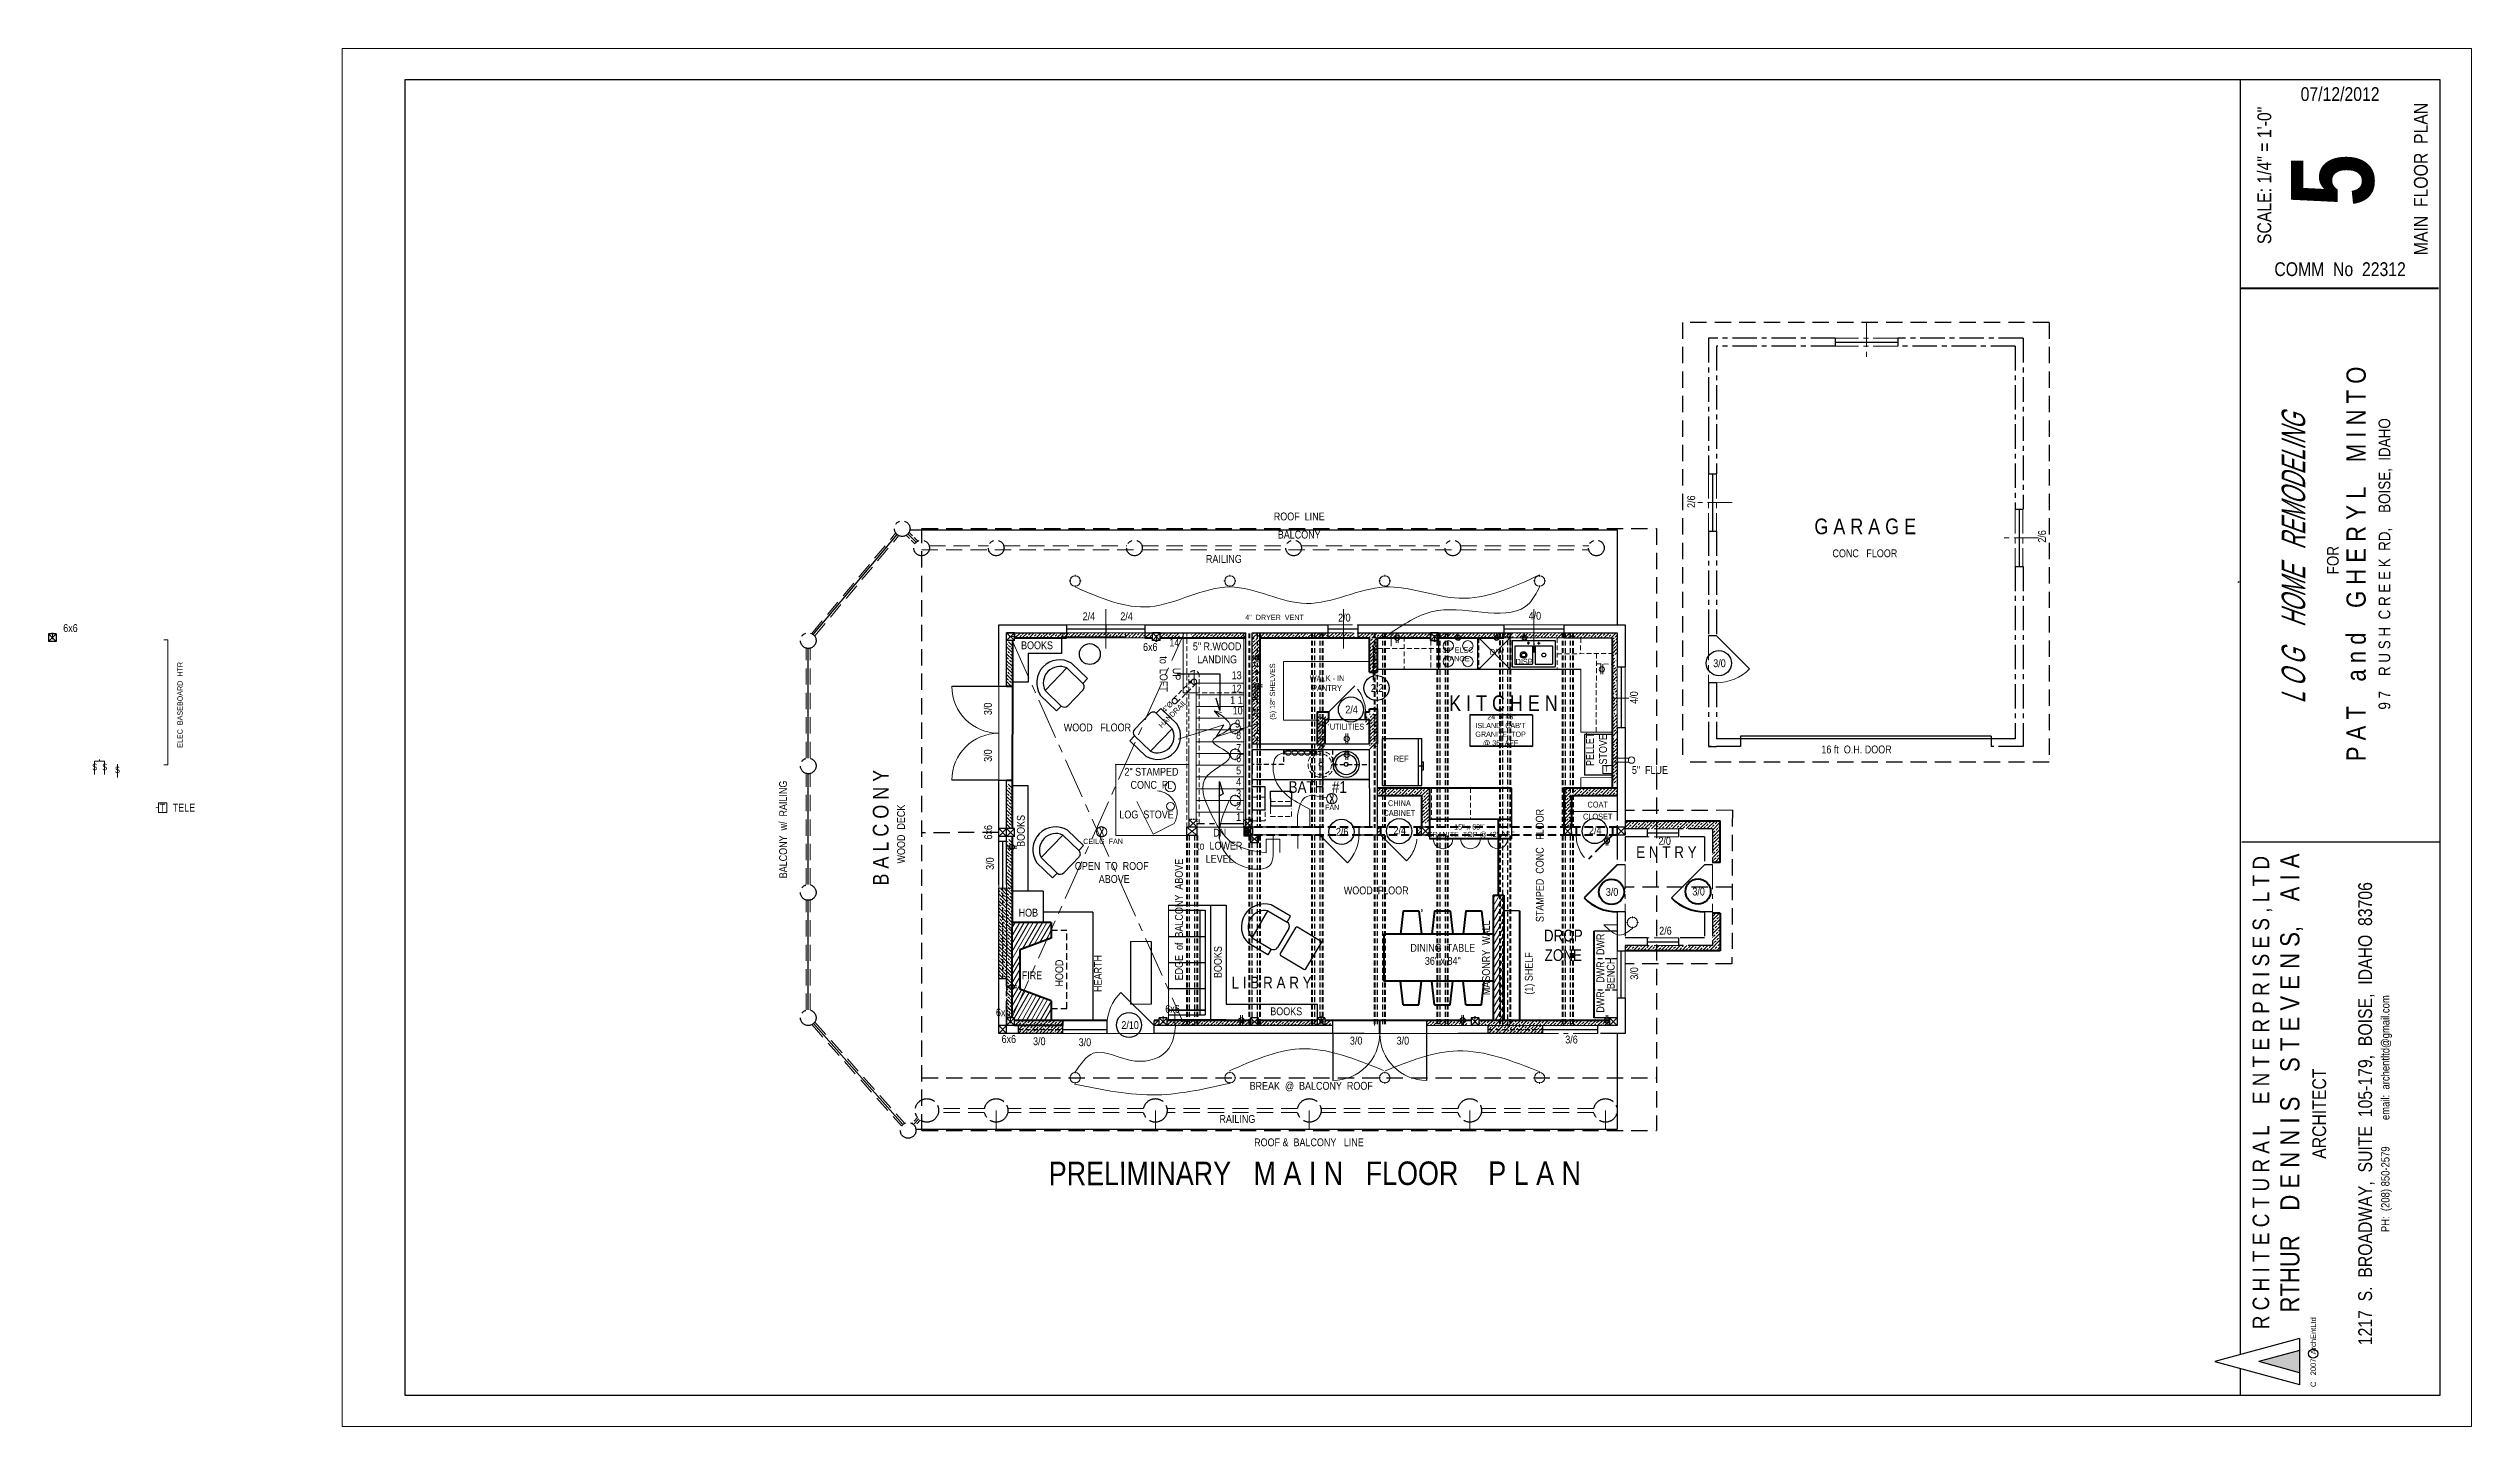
# Model space of a CAD drawing. Header units: inches. Extents: x -298 to 15350, y -6 to 2753.
# Drawn here: x 3832 to 5689, y 959 to 2015 of the extents above; entities that cross this region are included whole.
import ezdxf

# ---------------------------------------------------------------- set-up
doc = ezdxf.new("R2010")
doc.units = ezdxf.units.IN
doc.header["$MEASUREMENT"] = 0
for name, pattern in [('CENTER', [2, 1.25, -0.25, 0.25, -0.25]), ('DASHDOT2', [0.5, 0.25, -0.125, 0, -0.125]), ('HIDDEN', [0.375, 0.25, -0.125])]:
    doc.linetypes.add(name, pattern=pattern)
for name, color, linetype, lineweight in [('APPLIANCES', 7, 'Continuous', 20), ('BUILT-INS', 36, 'Continuous', 25), ('CABINETS', 36, 'HIDDEN', 25), ('COUNTERTOPS', 7, 'Continuous', 30), ('DOORS', 7, 'Continuous', 30), ('ELEC', 6, 'Continuous', 30), ('ELEC SYMBOLS', 7, 'Continuous', 20), ('FLOOR BEAMS', 18, 'Continuous', 30), ('FLOORING', 7, 'Continuous', 20), ('FURNITURE', 33, 'Continuous', 25), ('HVAC', 1, 'Continuous', 30), ('MASONRY', 1, 'Continuous', 30), ('PLUMBING', 3, 'Continuous', 20), ('ROOF', 7, 'HIDDEN', 30), ('ROOF FRAMING', 7, 'Continuous', 20), ('STAIRS', 7, 'Continuous', 20), ('STAMPED  CONC  FL', 1, 'Continuous', 20), ('STOVE HEATING', 1, 'Continuous', 30), ('WALL FRAMING', 9, 'CENTER', 30), ('WALLS', 7, 'Continuous', 30), ('WINDOWS', 5, 'Continuous', 30)]:
    doc.layers.add(name, color=color, linetype=linetype, lineweight=lineweight)
for name, color, linetype in [('SETBACK', 1, 'DASHDOT2'), ('TEXT', 7, 'Continuous'), ('TEXT80', 9, 'Continuous'), ('TITLE BLOCK', 7, 'Continuous'), ('TITLE_BLOCK', 250, 'Continuous')]:
    doc.layers.add(name, color=color, linetype=linetype)
doc.styles.add('ARCH ENT', font='technical.ttf', dxfattribs={"height": 2})
doc.styles.add('ARCHENT', font='technical.ttf', dxfattribs={"height": 6})
doc.styles.add('EXIST', font='romans.shx', dxfattribs={"width": 0.75, "oblique": 20, "height": 12})
pattern_1 = [(45, (-73.6704, 6.2643), (-2.6516504, 2.6516504), []), (45, (-71.0188, 6.2643), (-2.6516504, 2.6516504), [1.875, -0.9375])]

msp = doc.modelspace()

# ---------------------------------------------------------------- texts
at = {"layer": 'STAMPED  CONC  FL', "insert": (4677.02585, 1455.57111), "char_height": 6, "width": 360.0625, "attachment_point": 5, "rotation": 0.03277054, "style": 'ARCHENT'}
msp.add_mtext('{\\C7;2" STAMPED\\PCONC  FL}', dxfattribs=at)
at = {"layer": 'STOVE HEATING', "attachment_point": 5, "style": 'ARCHENT'}
for s, insert, char_height, width, rotation in [('{\\C7;PELLET\\PSTOVE}', (5018.16083, 1477.84946), 6, 360.0625, 90.03277054), ('{\\C7;T}', (5025.94086, 1462.96892), 4.5, 270.046875, 0.03277054), ('{\\C7;5"  FLUE}', (5059.07644, 1461.99543), 6, 360.0625, 0.03277054)]:
    msp.add_mtext(s, dxfattribs=dict(at, insert=insert, char_height=char_height, width=width, rotation=rotation))
at = {"layer": 'STOVE HEATING', "color": 9, "insert": (4673.26869, 1427.8713), "char_height": 6, "width": 360.0625, "attachment_point": 5, "rotation": 0.03277054, "style": 'ARCHENT'}
msp.add_mtext('{\\C7;LOG  STOVE}', dxfattribs=at)
at = {"layer": 'TEXT80', "color": 9, "width": 360.0625, "attachment_point": 5, "style": 'ARCHENT'}
for s, insert, char_height, rotation in [('{\\C7;2/6}', (5090.77673, 1667.59043), 6, 90.03277054), ('{\\C7;ROOF  LINE}', (4790.2625, 1656.24337), 6, 0.03277054), ('{\\C7;G A R A G E}', (5224.07271, 1648.59568), 12, 0.03277054), ('{\\C7;BALCONY}', (4790.2625, 1642.35151), 6, 0.03277054), ('{\\C7;2/6}', (5359.66204, 1640.95331), 6, 90.03277054), ('{\\C7;RAILING}', (4732.51867, 1623.70092), 6, 0.03277054), ('{\\C7;CONC   FLOOR}', (5223.80526, 1628.00302), 6, 0.03277054), ('{\\C7;2/4}', (4629.08694, 1579.71246), 6, 0.03277054), ('{\\C7;2/4}', (4657.94042, 1579.71246), 6, 0.03277054), ('{\\C7;2/0}', (4824.85407, 1578.71404), 6, 0.03277054), ('{\\C7;4/0}', (4970.8817, 1580.10936), 6, 0.03277054), ('{\\C7;6x6}', (4676.11847, 1556.24534), 6, 0.03277054), ('{\\C7;UP\\Pto  LOFT}', (4691.31365, 1535.5223), 6, 270.03277054), ('{\\C7;5" R.WOOD\\PLANDING}', (4727.34443, 1551.70714), 6, 0.03277054), ('{\\C7;3/0}', (5112.3713, 1543.76655), 6, 0.03277054), ('{\\C7; 13}', (4741.35189, 1534.56137), 6, 0.03277054), ('{\\C7; 12}', (4741.35189, 1524.44608), 6, 0.03277054), ('{\\C7;3/0}', (4551.683, 1508.85256), 6, 90.03277054), ('{\\C7; 4"%%C\\PHANDRAIL }', (4691.05137, 1507.43393), 4, 45.03277054), ('{\\C7;1 1}', (4742.13259, 1515.53513), 6, 0.03277054), ('{\\C7; 10}', (4742.13259, 1507.55788), 6, 0.03277054), ('{\\C7;4/0}', (5046.84483, 1517.52431), 6, 90.03277054), ('{\\C7; 9}', (4742.13259, 1497.53513), 6, 0.03277054), ('{\\C7;8}', (4743.83286, 1488.63081), 6, 0.03277054), ('{\\C7;6}', (4743.83286, 1470.92967), 6, 0.03277054), ('{\\C7;7}', (4743.83286, 1478.91389), 6, 0.03277054), ('{\\C7;16 ft  O.H. DOOR}', (5217.41175, 1477.69403), 6, 0.03277054), ('{\\C7; BALCONY  w/  RAILING}', (4394.75121, 1415.49677), 6, 90.03277054), ('{\\C7;B A L C O N Y}', (4469.60475, 1417.79121), 12, 90.03277054), ('{\\C7;4}', (4743.83286, 1452.92269), 6, 0.03277054), ('{\\C7;5}', (4743.83286, 1461.58642), 6, 0.03277054), ('{\\C7;WOOD  DECK}', (4485.18164, 1412.90184), 6, 90.03277054), ('{\\C7;3}', (4743.83286, 1444.03974), 6, 0.03277054), ('{\\C7;2}', (4743.83286, 1434.52662), 6, 0.03277054), ('{\\C7;6x6}', (4551.93509, 1414.28248), 6, 90.03277054), ('{\\C7;DN\\Pto  LOWER \\PLEVEL}', (4729.31594, 1403.95798), 6, 0.03277054), ('{\\C7;1}', (4743.83286, 1426.03277), 6, 0.03277054), ('{\\C7;2/6}', (4823.17254, 1414.57942), 6, 0.03277054), ('{\\C7;3/0}', (4553.20728, 1390.26688), 6, 90.03277054), ('{\\C7;CEILG  FAN}', (4639.96631, 1407.30244), 4, 0.03277054), ('{\\C7;2/0}', (5070.36353, 1407.61968), 6, 0.03277054), ('{\\C7;OPEN  TO  ROOF\\P  ABOVE }', (4646.58547, 1383.41102), 6, 0.03277054), ('{\\C7;3/0}', (5096.39385, 1368.82317), 6, 0.03277054), ('{\\C7;2/6}', (5070.97019, 1338.82073), 6, 0.03277054), ('{\\C7;6x6}', (4693.16037, 1278.89909), 6, 0.03277054), ('{\\C7;6x6}', (4563.39283, 1276.2612), 6, 0.03277054), ('{\\C7;2/10}', (4660.64305, 1266.48549), 6, 0.03277054), ('{\\C7;6x6}', (4567.70394, 1255.75015), 6, 0.03277054), ('{\\C7;3/0}', (4591.07838, 1254.06852), 6, 0.03277054), ('{\\C7;3/0}', (4626.06612, 1253.3506), 6, 0.03277054), ('{\\C7;3/0}', (4833.89081, 1254.54486), 6, 0.03277054), ('{\\C7;3/0}', (4869.74387, 1254.54486), 6, 0.03277054)]:
    msp.add_mtext(s, dxfattribs=dict(at, insert=insert, char_height=char_height, rotation=rotation))
at = {"layer": 'TEXT80', "attachment_point": 5, "style": 'ARCHENT'}
for s, insert, char_height, width, rotation in [('{\\C7;4"  DRYER  VENT}', (4771.37836, 1578.98546), 4, 360.0625, 0.03277054), ('{\\C7;6x6}', (3848.53338, 1570.74325), 6, 360.0625, 0.03277054), ('{\\C7;BOOKS}', (4589.31617, 1557.53719), 6, 360.0625, 359.96722946), ('{\\C7;14}', (4694.53508, 1559.67878), 6, 360.0625, 0.03277054), ('{\\C7;D/W}', (4941.8109, 1552.48933), 4.5, 270.046875, 0.03277054), ('{\\C7; ELEC  BASEBOARD  HTR}', (3932.52595, 1511.14172), 4, 360.0625, 90.03277054), ('{\\C7;WALK - IN\\PPANTRY}', (4811.60138, 1528.57244), 4.5, 270.046875, 0.03277054), ('{\\C7;2/2}', (4849.91016, 1524.77345), 6, 360.0625, 0.03277054), ('{\\C7;2/4}', (4830.38568, 1508.27573), 6, 360.0625, 0.03277054), ('{\\C7;K I T C H E N}', (4946.79947, 1513.11403), 12, 360.0625, 0.03277054), ('{\\C7;WOOD   FLOOR}', (4635.62038, 1494.55774), 6, 360.0625, 0.03277054), ('{\\C7;UTILITIES}', (4826.91403, 1495.20712), 4.5, 270.046875, 0.03277054), ('{\\C7;REF}', (4868.45362, 1470.63071), 4.5, 270.046875, 0.03277054), ('{\\C7;BATH  #1}', (4804.46339, 1448.94893), 9, 360.0625, 0.03277054), ('{\\C7;T}', (3918.9611, 1433.19865), 6, 360.0625, 0.03277054), ('{\\C7;TELE}', (3935.46174, 1433.15322), 6, 360.0625, 0.03277054), ('{\\C7;FAN}', (4815.53177, 1433.33781), 4, 360.0625, 0.03277054), ('{\\C7;CABINET}', (4867.06003, 1429.01546), 4.5, 270.046875, 0.03277054), ('{\\C7;CHINA}', (4867.06003, 1436.55105), 4.5, 270.046875, 0.03277054), ('{\\C7;STAMPED  CONC   FLOOR}', (4974.69004, 1388.81164), 6, 360.0625, 90.03277054), ('{\\C7;COAT}', (5019.05051, 1435.47454), 4.5, 270.046875, 0.03277054), ('{\\C7;BOOKS}', (4576.96281, 1415.31617), 6, 360.0625, 89.96722946), ('{\\C7;2/4}', (4867.33309, 1415.66993), 6, 360.0625, 0.03277054), ('{\\C7;CLOSET}', (5019.05051, 1426.32418), 4.5, 270.046875, 0.03277054), ('{\\C7;2/4}', (5017.18455, 1415.72476), 6, 360.0625, 0.03277054), ('{\\C7;EDGE  of  BALCONY  ABOVE}', (4698.1501, 1347.37628), 6, 360.0625, 90.03277054), ('{\\C7;E N T R Y}', (5071.67212, 1399.08332), 9, 360.0625, 0.03277054), ('{\\C7;WOOD  FLOOR}', (4849.29694, 1369.67689), 6, 360.0625, 0.03277054), ('{\\C7;DROP\\PZONE  }', (4992.67212, 1327.58332), 9, 360.0625, 0.03277054), ('{\\C7;BOOKS}', (4727.96281, 1314.81617), 6, 360.0625, 89.96722946), ('{\\C7;DINING  TABLE\\P36" x 84"}', (4900.29694, 1320.67689), 6, 360.0625, 0.03277054), ('{\\C7;FIRE}', (4585.45689, 1304.6848), 6, 360.0625, 359.96722946), ('{\\C7;L I B R A R Y  }', (4769.17212, 1299.08332), 9, 360.0625, 0.03277054), ('{\\C7;BOOKS}', (4780.31617, 1277.03719), 6, 360.0625, 359.96722946), ('{\\C7;BREAK  @  BALCONY  ROOF}', (4799.47042, 1219.3633), 6, 360.0625, 0.03277054), ('{\\C7;RAILING}', (4742.88107, 1194.53591), 6, 360.0625, 0.03277054), ('{\\C7; ROOF &  BALCONY   LINE}', (4796.78496, 1176.65204), 6, 360.0625, 0.03277054), ('{\\C7;PRELIMINARY   M A I N   FLOOR    P L A N}', (4802.27019, 1152.83038), 18, 435.3193173, 0.03277054)]:
    msp.add_mtext(s, dxfattribs=dict(at, insert=insert, char_height=char_height, width=width, rotation=rotation))
at = {"layer": 'TEXT80', "color": 6, "width": 360.0625, "attachment_point": 5, "style": 'ARCHENT'}
for s, insert, char_height, rotation in [('{\\C7; 30" ELEC\\PRANGE}', (4911.15373, 1550.62745), 4, 0.03277054), ('{\\C7;(5) 18" SHELVES}', (4770.37255, 1522.10332), 4, 90.03277054), ('{\\C7; 24" x 48"\\PISLAND  CAB\'T\\PGRANITE  TOP\\P@ 36" AFF}', (4944.61529, 1492.35498), 4, 0.03277054), ('{\\C7; }S', (3866.28029, 1464.29112), 5, 0.03277054), ('{\\C7; }S', (3873.99558, 1464.29112), 5, 0.03277054), ('{\\C7; }S', (3883.7332, 1462.09981), 5, 0.03277054), ('{\\C7;\\PGRANITE  TOP @ 42" AFF}', (4921.83538, 1415.53873), 4, 0.03277054), ('{\\C7;\\P15" x 63"`}', (4920.86045, 1421.67551), 4, 0.03277054), ('{\\C7; }', (4768.35105, 1401.14939), 3, 0.03277054)]:
    msp.add_mtext(s, dxfattribs=dict(at, insert=insert, char_height=char_height, rotation=rotation))
at = {"layer": 'TEXT80', "color": 3, "insert": (4962.64965, 1544.90558), "char_height": 4.5, "width": 270.046875, "attachment_point": 5, "rotation": 0.03277054, "style": 'ARCHENT'}
msp.add_mtext('{\\C7;DISP}', dxfattribs=at)
at = {"layer": 'TEXT80', "color": 7, "insert": (4551.683, 1473.02912), "char_height": 6, "width": 360.0625, "attachment_point": 5, "rotation": 90.03277054, "style": 'ARCHENT'}
msp.add_mtext('{\\C7;3/0}', dxfattribs=at)
at = {"layer": 'TEXT80', "color": 1, "linetype": 'Continuous', "lineweight": 30, "char_height": 6, "width": 360.0625, "attachment_point": 5, "style": 'ARCHENT'}
for s, insert, rotation in [('{\\C7;HOB}', (4582.66635, 1352.64726), 359.96722946), ('{\\C7;HEARTH}', (4635.98474, 1306.04862), 89.96722946), ('{\\C7;HOOD}', (4606.39956, 1306.3918), 89.96722946)]:
    msp.add_mtext(s, dxfattribs=dict(at, insert=insert, rotation=rotation))
at = {"layer": 'TEXT80', "color": 7, "linetype": 'Continuous', "lineweight": 40, "insert": (5030.0488, 1368.53614), "char_height": 6, "width": 360.0625, "attachment_point": 5, "rotation": 0.03277054, "style": 'ARCHENT'}
msp.add_mtext('{\\C7;3/0}', dxfattribs=at)
at = {"layer": 'TEXT80', "color": 9, "linetype": 'Continuous', "insert": (4998.94431, 1255.44381), "char_height": 6, "width": 360.0625, "attachment_point": 5, "rotation": 0.03277054, "style": 'ARCHENT'}
msp.add_mtext('{\\C7;3/6}', dxfattribs=at)
at = {"layer": 'TITLE BLOCK', "color": 7, "linetype": 'Continuous', "lineweight": 30, "ltscale": 0.5, "rotation": 90, "style": 'ARCH ENT'}
for s, insert, char_height, attachment_point in [('SCALE: 1/4" = 1\'-0"  ', (5530.03181, 1917.62638), 10.5510608, 5), ('MAIN  FLOOR  PLAN', (5649.99129, 1914.86178), 10.5510608, 5), ('{\\fTechnical|b1|i0|c0|p34;5}', (5550.46875, 1913.75829), 63.3063648, 2), ('\\P{\\H0.3769x;  FOR\\P\\H1.644x;P A T    a n d    G H E R Y L    M I N T O\\P\\H0.6083x;9 7    R U S H  C R E E K  RD,    BOISE,  IDAHO}', (5583.2189, 1619.93064), 23.8022304, 5), ('        R C H I T E C T U R A L    E N T E R P R I S E S , L T D\\P{\\H1.167x;          RTHUR    D E N N I S    S T E V E N S,    A I A\\P\\H0.7145x;ARCHITECT\\P\\P1217  S.  BROADWAY,  SUITE  105-179,  BOISE,  IDAHO  83706\\P\\H0.5999x;PH:  (208) 850-2579          email:  archentltd@gmail.com}', (5521.00409, 1198.64428), 12.661273, 2)]:
    msp.add_mtext(s, dxfattribs=dict(at, insert=insert, char_height=char_height, attachment_point=attachment_point))
at = {"layer": 'TITLE BLOCK', "color": 7, "linetype": 'Continuous', "lineweight": 30, "ltscale": 0.5, "char_height": 10.5510608, "attachment_point": 5, "style": 'ARCH ENT'}
for s, insert in [('\\A1;07/12/2012', (5588.01736, 1979.86868)), ('COMM  No  22312', (5588.01736, 1845.71542))]:
    msp.add_mtext(s, dxfattribs=dict(at, insert=insert))
at = {"layer": 'TITLE BLOCK', "color": 7, "linetype": 'Continuous', "lineweight": 9, "ltscale": 50, "insert": (5543.27575, 1623.84673), "char_height": 18, "width": 403, "attachment_point": 2, "rotation": 90, "style": 'EXIST'}
msp.add_mtext('{\\fTechnical|b0|i0|c0|p34;L O G    HOME   REMODELING}', dxfattribs=at)
at = {"layer": 'TITLE BLOCK', "color": 7, "linetype": 'HIDDEN', "insert": (5565.38631, 989.20954), "char_height": 4.1965886, "width": 59, "attachment_point": 1, "rotation": 90, "style": 'ARCHENT'}
msp.add_mtext('C   2007  ArchEntLtd', dxfattribs=at)
at = {"layer": 'WALLS', "color": 9, "char_height": 6, "width": 360.0625, "attachment_point": 5, "rotation": 90.03277054, "style": 'ARCHENT'}
for s, insert in [('{\\C7;MASONRY  WALL }', (4933.49217, 1318.0941)), ('{\\C7;(1) SHELF }', (4967.1425, 1306.10256)), ('{\\C7;DWR}', (5021.0999, 1328.3928)), ('{\\C7;DWR}', (5021.0999, 1307.1251)), ('{\\C7;BENCH}', (5029.08665, 1306.10256)), ('{\\C7;3/0}', (5047.05771, 1306.10256)), ('{\\C7;DWR}', (5021.0999, 1284.21264))]:
    msp.add_mtext(s, dxfattribs=dict(at, insert=insert))

# ---------------------------------------------------------------- hatches: boundary and pattern name
at = {"layer": 'DOORS', "linetype": 'Continuous', "lineweight": 9, "ltscale": 25}
h = msp.add_hatch(dxfattribs=at)
h.set_pattern_fill('ANSI33', color=0, scale=15, angle=90, style=0)
h.set_pattern_definition([(135, (5832.3794, -3411.7563), (-2.6516504, -2.6516504), []), (135, (5832.3794, -3409.1046), (-2.6516504, -2.6516504), [1.875, -0.9375])])
h.paths.add_polyline_path([(4566.22259, 1526.26099), (4569.22259, 1526.26099), (4569.22259, 1560.26099), (4566.22259, 1560.26099)])
h.paths.add_polyline_path([(4570.42478, 1526.26099), (4570.48028, 1560.26099), (4569.22259, 1560.26099), (4569.22259, 1526.26099)])
h = msp.add_hatch(dxfattribs=at)
h.set_pattern_fill('ANSI33', color=0, scale=15, style=0)
h.set_pattern_definition([(45, (-362.6605, 303.034), (-2.6516504, 2.6516504), []), (45, (-360.009, 303.034), (-2.6516504, 2.6516504), [1.875, -0.9375])])
h.paths.add_polyline_path([(4614.35675, 1566.19093), (4572.35675, 1566.19093), (4572.35675, 1563.19093), (4614.35675, 1563.19093)])
h.paths.add_polyline_path([(4614.35675, 1567.15681), (4572.35675, 1567.15681), (4572.35675, 1566.19093), (4614.35675, 1566.19093)])
h = msp.add_hatch(dxfattribs=at)
h.set_pattern_fill('ANSI33', color=0, scale=15, style=0)
h.set_pattern_definition([(45, (-321.036, 303.034), (-2.6516504, 2.6516504), []), (45, (-318.3845, 303.034), (-2.6516504, 2.6516504), [1.875, -0.9375])])
h.paths.add_polyline_path([(4655.98108, 1566.19093), (4613.98108, 1566.19093), (4613.98108, 1563.19093), (4655.98108, 1563.19093)])
h.paths.add_polyline_path([(4655.98108, 1567.15681), (4613.98108, 1567.15681), (4613.98108, 1566.19093), (4655.98108, 1566.19093)])
h = msp.add_hatch(dxfattribs=at)
h.set_pattern_fill('ANSI33', color=0, scale=15, style=0)
h.set_pattern_definition([(45, (-278.941, 303.034), (-2.6516504, 2.6516504), []), (45, (-276.2893, 303.034), (-2.6516504, 2.6516504), [1.875, -0.9375])])
h.paths.add_polyline_path([(4677.76724, 1563.19093), (4677.76724, 1566.19093), (4656.0763, 1566.19093), (4656.0763, 1563.19093)])
h.paths.add_polyline_path([(4677.76724, 1566.19093), (4677.76724, 1567.15681), (4656.0763, 1567.15681), (4656.0763, 1566.19093)])
h = msp.add_hatch(dxfattribs=at)
h.set_pattern_fill('ANSI33', color=0, scale=15, style=0)
h.set_pattern_definition([(45, (-277.919, 303.2643), (-2.6516504, 2.6516504), []), (45, (-275.267, 303.2643), (-2.6516504, 2.6516504), [1.875, -0.9375])])
h.paths.add_polyline_path([(4683.76724, 1566.42111), (4683.76724, 1563.42111), (4699.09842, 1563.42111), (4699.09842, 1566.42111)])
h.paths.add_polyline_path([(4683.76724, 1567.15682), (4683.76724, 1566.42111), (4699.09842, 1566.42111), (4699.09842, 1567.15682)])
h = msp.add_hatch(dxfattribs=at)
h.set_pattern_fill('ANSI33', color=0, scale=15, style=0)
h.set_pattern_definition([(45, (-227.575, 303.034), (-2.6516504, 2.6516504), []), (45, (-224.9232, 303.034), (-2.6516504, 2.6516504), [1.875, -0.9375])])
h.paths.add_polyline_path([(4749.44234, 1566.19093), (4707.44234, 1566.19093), (4707.44234, 1563.19093), (4749.44234, 1563.19093)])
h.paths.add_polyline_path([(4749.44234, 1567.15681), (4707.44234, 1567.15681), (4707.44234, 1566.19093), (4749.44234, 1566.19093)])
h = msp.add_hatch(dxfattribs=at)
h.set_pattern_fill('ANSI33', color=0, scale=15, style=0)
h.set_pattern_definition([(45, (-180.7516, 302.8463), (-2.6516504, 2.6516504), []), (45, (-178.1, 302.8463), (-2.6516504, 2.6516504), [1.875, -0.9375])])
h.paths.add_polyline_path([(4796.26563, 1566.00316), (4754.26563, 1566.00316), (4754.26563, 1563.00316), (4796.26563, 1563.00316)])
h.paths.add_polyline_path([(4796.26563, 1567.15654), (4754.26563, 1567.15654), (4754.26563, 1566.00316), (4796.26563, 1566.00316)])
h = msp.add_hatch(dxfattribs=at)
h.set_pattern_fill('ANSI33', color=0, scale=15, style=0)
h.paths.add_polyline_path([(4758.01563, 1545.15629), (4758.01563, 1545.9392, -0.407485201), (4756.06168, 1547.93867), (4754.26724, 1547.93867), (4754.26724, 1527.23774), (4756.20763, 1527.23774, -0.2993313505), (4758.01563, 1528.48721), (4758.01563, 1530.5119, -0.3874511976), (4757.56168, 1531.00977, -0.3874511976), (4758.01563, 1531.50765), (4758.01563, 1535.66677, -0.4007847863), (4757.06168, 1536.66571, -0.4007847863), (4758.01563, 1537.66465), (4758.01563, 1541.15735, -0.407485201), (4756.06168, 1543.15682, -0.407485201)])
h.paths.add_polyline_path([(4756.06168, 1526.48774, -0.0963961176), (4756.20763, 1527.23774), (4754.26724, 1527.23774), (4754.26724, 1525.73774), (4756.20763, 1525.73774, -0.0963961176)])
h.paths.add_polyline_path([(4758.01563, 1524.48827, -0.2993313505), (4756.20763, 1525.73774), (4754.26724, 1525.73774), (4754.26724, 1523.15682), (4758.01563, 1523.15682)])
h.paths.add_polyline_path([(4760.01563, 1525.73774), (4759.91573, 1525.73774, -0.3119201666), (4758.01563, 1524.48827), (4758.01563, 1506.85428, -0.1260289309), (4758.13876, 1506.37356, -0.1260289309), (4758.01563, 1505.89285), (4758.01563, 1490.15665, -0.3754239416), (4760.01563, 1488.4451)])
h.paths.add_polyline_path([(4760.01563, 1526.91444, 0.04237342), (4759.91573, 1527.23774), (4758.01563, 1527.23774), (4758.01563, 1525.73774), (4759.91573, 1525.73774, 0.04237342), (4760.01563, 1526.06104)])
h.paths.add_polyline_path([(4758.01563, 1527.23774), (4756.20763, 1527.23774, 0.0963961176), (4756.06168, 1526.48774, 0.0963961176), (4756.20763, 1525.73774), (4758.01563, 1525.73774)])
h.paths.add_polyline_path([(4758.01563, 1515.95627), (4754.26724, 1515.95627), (4754.26724, 1495.94713), (4758.01563, 1497.10432), (4758.01563, 1505.89285, -0.7761532986), (4756.13876, 1506.37356, -0.7761532986), (4758.01563, 1506.85428)])
h.paths.add_polyline_path([(4756.07207, 1508.20686, -1), (4755.07207, 1508.20686, -1)], flags=16)
h.paths.add_polyline_path([(4756.07207, 1504.47838, -1), (4755.07207, 1504.47838, -1)], flags=16)
h.paths.add_polyline_path([(4758.01563, 1497.10432), (4754.26724, 1495.94713), (4754.26724, 1482.15682), (4758.01563, 1482.15689), (4758.01563, 1486.15687, -0.4111569197), (4756.03653, 1488.15676, -0.4111569197), (4758.01563, 1490.15665)])
h.paths.add_polyline_path([(4760.01563, 1487.86842, -0.3754239416), (4758.01563, 1486.15687), (4758.01563, 1482.15689), (4760.01563, 1482.15694)])
h.paths.add_polyline_path([(4758.00928, 1523.15682), (4754.26724, 1523.15682), (4754.26724, 1515.95627), (4758.00928, 1515.95627)])
h.paths.add_polyline_path([(4755.14243, 1519.66022, -1), (4757.14243, 1519.66022, -1)], flags=16)
h.paths.add_polyline_path([(4756.64243, 1517.76503, -1), (4755.64243, 1517.76503, -1)], flags=16)
h.paths.add_polyline_path([(4755.64243, 1521.49351, -1), (4756.64243, 1521.49351, -1)], flags=16)
edge = h.paths.add_edge_path()
edge.add_line((4760.26724, 1563.15655), (4754.26724, 1563.15654))
edge.add_line((4754.26724, 1563.15654), (4754.26724, 1547.93867))
edge.add_line((4754.26724, 1547.93867), (4756.06168, 1547.93867))
edge.add_arc((4758.06168, 1547.93867), 2, -12.31884629, 180, ccw=False)
edge.add_line((4760.01563, 1547.51196), (4760.01563, 1543.58352))
edge.add_arc((4758.06168, 1543.15682), 2, -12.31884629, 12.31884629, ccw=False)
edge.add_line((4760.01563, 1542.73011), (4760.01563, 1527.23774))
edge.add_line((4760.01563, 1527.23774), (4760.26724, 1527.23774))
edge.add_line((4760.26724, 1527.23774), (4760.26724, 1563.15655))
h = msp.add_hatch(dxfattribs=at)
h.set_pattern_fill('ANSI33', color=0, scale=15, style=0)
h.set_pattern_definition([(45, (-138.75, 302.9997), (-2.6516504, 2.6516504), []), (45, (-136.0983, 302.9997), (-2.6516504, 2.6516504), [1.875, -0.9375])])
h.paths.add_polyline_path([(4832.26724, 1563.15654), (4832.26724, 1566.15654), (4796.26724, 1566.15654), (4796.26724, 1563.15654)])
h.paths.add_polyline_path([(4832.26724, 1567.15654), (4796.26724, 1567.15654), (4796.26724, 1566.15654), (4832.26724, 1566.15654)])
h = msp.add_hatch(dxfattribs=at)
h.set_pattern_fill('ANSI33', color=0, scale=15, style=0)
h.set_pattern_definition([(45, (6e-07, -4), (-2.6516504, 2.6516504), []), (45, (2.6517, -4), (-2.6516504, 2.6516504), [1.875, -0.9375])])
h.paths.add_polyline_path([(4813.01734, 1502.65739), (4808.01563, 1502.65759), (4808.01563, 1478.1578), (4810.01734, 1478.15784), (4810.01734, 1496.65751), (4813.01735, 1496.65739)])
h.paths.add_polyline_path([(4806.01563, 1502.65767), (4804.01734, 1502.65775), (4804.01734, 1478.15772), (4806.01563, 1478.15776)])
h.paths.add_polyline_path([(4808.01563, 1502.65759), (4806.01563, 1502.65767), (4806.01563, 1478.15776), (4808.01563, 1478.1578)])
h.paths.add_polyline_path([(4848.01563, 1504.9232), (4844.26656, 1504.9232), (4844.26661, 1502.65614), (4841.01617, 1502.65627), (4841.01617, 1496.65627), (4844.26674, 1496.65614), (4844.26714, 1478.15973), (4848.01563, 1478.15994)])
h.paths.add_polyline_path([(4850.01563, 1504.9232), (4848.01563, 1504.9232), (4848.01563, 1478.15994), (4850.01563, 1478.16005)])
h.paths.add_polyline_path([(4844.26586, 1536.92333), (4850.27737, 1536.92333), (4850.26529, 1563.15655), (4844.26529, 1563.15654)])
h = msp.add_hatch(dxfattribs=at)
h.set_pattern_fill('ANSI33', color=0, scale=15, style=0)
h.set_pattern_definition([(45, (-100.0483, 302.8463), (-2.6516504, 2.6516504), []), (45, (-97.3967, 302.8463), (-2.6516504, 2.6516504), [1.875, -0.9375])])
h.paths.add_polyline_path([(4876.96889, 1566.00316), (4834.96889, 1566.00316), (4834.96889, 1563.00316), (4876.96889, 1563.00316)])
h.paths.add_polyline_path([(4876.96889, 1567.15654), (4834.96889, 1567.15654), (4834.96889, 1566.00316), (4876.96889, 1566.00316)])
h = msp.add_hatch(dxfattribs=at)
h.set_pattern_fill('ANSI33', color=0, scale=15, style=0)
h.set_pattern_definition([(45, (-59.0797, 302.8463), (-2.6516504, 2.6516504), []), (45, (-56.428, 302.8463), (-2.6516504, 2.6516504), [1.875, -0.9375])])
h.paths.add_polyline_path([(4891.01735, 1566.00316), (4891.01735, 1567.15654), (4875.93752, 1567.15654), (4875.93752, 1566.00316)])
h.paths.add_polyline_path([(4891.01735, 1563.00316), (4891.01735, 1566.00316), (4875.93752, 1566.00316), (4875.93752, 1563.00316)])
h = msp.add_hatch(dxfattribs=at)
h.set_pattern_fill('ANSI33', color=0, scale=15, style=0)
h.set_pattern_definition([(45, (-37.7327, 302.8463), (-2.6516504, 2.6516504), []), (45, (-35.081, 302.8463), (-2.6516504, 2.6516504), [1.875, -0.9375])])
h.paths.add_polyline_path([(4912.36434, 1566.00316), (4912.36434, 1567.15654), (4897.28451, 1567.15654), (4897.28451, 1566.00316)])
h.paths.add_polyline_path([(4912.36434, 1563.00316), (4912.36434, 1566.00316), (4897.28451, 1566.00316), (4897.28451, 1563.00316)])
h = msp.add_hatch(dxfattribs=at)
h.set_pattern_fill('ANSI33', color=0, scale=15, style=0)
h.set_pattern_definition([(45, (-22.2898, 302.8463), (-2.6516504, 2.6516504), []), (45, (-19.638, 302.8463), (-2.6516504, 2.6516504), [1.875, -0.9375])])
h.paths.add_polyline_path([(4954.72743, 1566.00316), (4912.72743, 1566.00316), (4912.72743, 1563.00316), (4954.72743, 1563.00316)])
h.paths.add_polyline_path([(4954.72743, 1567.15654), (4912.72743, 1567.15654), (4912.72743, 1566.00316), (4954.72743, 1566.00316)])
h = msp.add_hatch(dxfattribs=at)
h.set_pattern_fill('ANSI33', color=0, scale=15, style=0)
h.set_pattern_definition([(45, (21, 302.8463), (-2.6516504, 2.6516504), []), (45, (23.6515, 302.8463), (-2.6516504, 2.6516504), [1.875, -0.9375])])
h.paths.add_polyline_path([(4998.01706, 1566.00316), (4956.01706, 1566.00316), (4956.01706, 1563.00316), (4998.01706, 1563.00316)])
h.paths.add_polyline_path([(4998.01706, 1567.15654), (4956.01706, 1567.15654), (4956.01706, 1566.00316), (4998.01706, 1566.00316)])
h = msp.add_hatch(dxfattribs=at)
h.set_pattern_fill('ANSI33', color=0, scale=15, style=0)
h.set_pattern_definition([(45, (61.9685, 302.8463), (-2.6516504, 2.6516504), []), (45, (64.62, 302.8463), (-2.6516504, 2.6516504), [1.875, -0.9375])])
h.paths.add_polyline_path([(5034.01724, 1563.00316), (5034.01724, 1566.00316), (4996.98569, 1566.00316), (4996.98569, 1563.00316)])
h.paths.add_polyline_path([(5034.01724, 1566.00316), (5034.01724, 1567.15654), (4996.98569, 1567.15654), (4996.98569, 1566.00316)])
h = msp.add_hatch(dxfattribs=at)
h.set_pattern_fill('ANSI33', color=0, scale=15, style=0)
h.set_pattern_definition([(45, (275.75, 8e-12), (-2.6516504, 2.6516504), []), (45, (278.4016, 8e-12), (-2.6516504, 2.6516504), [1.875, -0.9375])])
h.paths.add_polyline_path([(5033.76563, 1545.15629), (5033.76563, 1545.9392, -0.407485201), (5031.81167, 1547.93867), (5030.01723, 1547.93867), (5030.01723, 1527.23774), (5031.95762, 1527.23774, -0.2993313505), (5033.76563, 1528.48721), (5033.76563, 1530.5119, -0.3874511976), (5033.31167, 1531.00977, -0.3874511976), (5033.76563, 1531.50765), (5033.76563, 1535.66677, -0.4007847863), (5032.81167, 1536.66571, -0.4007847863), (5033.76563, 1537.66465), (5033.76563, 1541.15735, -0.407485201), (5031.81167, 1543.15682, -0.407485201)])
h.paths.add_polyline_path([(5031.81167, 1526.48774, -0.0963961176), (5031.95762, 1527.23774), (5030.01723, 1527.23774), (5030.01723, 1525.73774), (5031.95762, 1525.73774, -0.0963961176)])
h.paths.add_polyline_path([(5033.76563, 1524.48827, -0.2993313505), (5031.95762, 1525.73774), (5030.01723, 1525.73774), (5030.01723, 1523.15682), (5033.76563, 1523.15682)])
h.paths.add_polyline_path([(5033.76563, 1527.23774), (5031.95762, 1527.23774, 0.0963961176), (5031.81167, 1526.48774, 0.0963961176), (5031.95762, 1525.73774), (5033.76563, 1525.73774)])
h.paths.add_polyline_path([(5033.76563, 1515.95627), (5030.01723, 1515.95627), (5030.01723, 1495.94713), (5033.76563, 1497.10432), (5033.76563, 1505.89285, -0.7761532986), (5031.88875, 1506.37356, -0.7761532986), (5033.76563, 1506.85428)])
h.paths.add_polyline_path([(5031.82206, 1508.20686, -1), (5030.82206, 1508.20686, -1)], flags=16)
h.paths.add_polyline_path([(5031.82206, 1504.47838, -1), (5030.82206, 1504.47838, -1)], flags=16)
h.paths.add_polyline_path([(5033.76563, 1497.10432), (5030.01723, 1495.94713), (5030.01723, 1482.15682), (5033.76563, 1482.15689), (5033.76563, 1486.15687, -0.4111569197), (5031.78652, 1488.15676, -0.4111569197), (5033.76563, 1490.15665)])
h.paths.add_polyline_path([(5033.75928, 1523.15682), (5030.01723, 1523.15682), (5030.01723, 1515.95627), (5033.75928, 1515.95627)])
h.paths.add_polyline_path([(5030.89243, 1519.66022, -1), (5032.89243, 1519.66022, -1)], flags=16)
h.paths.add_polyline_path([(5032.39243, 1517.76503, -1), (5031.39243, 1517.76503, -1)], flags=16)
h.paths.add_polyline_path([(5031.39243, 1521.49351, -1), (5032.39243, 1521.49351, -1)], flags=16)
edge = h.paths.add_edge_path()
edge.add_line((5034.01724, 1549.92807), (5034.01724, 1563.15655))
edge.add_line((5034.01724, 1563.15655), (5030.01723, 1563.15654))
edge.add_line((5030.01723, 1563.15654), (5030.01723, 1547.93867))
edge.add_line((5030.01723, 1547.93867), (5031.81167, 1547.93867))
edge.add_arc((5033.81167, 1547.93867), 2, 84.1005934, 180, ccw=False)
edge = h.paths.add_edge_path()
edge.add_line((5034.01217, 1490.14399), (5034.01724, 1494.65682))
edge.add_line((5034.01724, 1494.65682), (5034.01724, 1524.49833))
edge.add_arc((5033.81167, 1526.48774), 2, 268.68067385, 275.8994066, ccw=False)
edge.add_line((5033.76563, 1524.48827), (5033.76563, 1506.85428))
edge.add_arc((5032.88875, 1506.37356), 1, -28.73222162, 28.73222162, ccw=False)
edge.add_line((5033.76563, 1505.89285), (5033.76563, 1490.15665))
edge.add_arc((5033.78652, 1488.15676), 2, 83.52175655, 90.59858604, ccw=False)
h.paths.add_polyline_path([(5034.01724, 1525.73774), (5034.01724, 1527.23774), (5033.76563, 1527.23774), (5033.76563, 1525.73774)])
edge = h.paths.add_edge_path()
edge.add_line((5034.0032, 1482.1569), (5034.00771, 1486.16903))
edge.add_arc((5033.78652, 1488.15676), 2, 269.40141396, 276.3495671, ccw=False)
edge.add_line((5033.76563, 1486.15687), (5033.76563, 1482.15689))
edge.add_line((5033.76563, 1482.15689), (5034.0032, 1482.1569))
h = msp.add_hatch(dxfattribs=at)
h.set_pattern_fill('ANSI33', color=0, scale=15, style=0)
h.set_pattern_definition([(45, (35.827, 33.577), (-2.6516504, 2.6516504), []), (45, (38.4788, 33.577), (-2.6516504, 2.6516504), [1.875, -0.9375])])
h.paths.add_polyline_path([(5033.84277, 1481.73284), (5029.84277, 1481.73387), (5029.84277, 1451.73376), (5033.84277, 1451.73376)])
h = msp.add_hatch(dxfattribs=at)
h.set_pattern_fill('ANSI33', color=0, scale=15, angle=90, style=0)
h.set_pattern_definition([(135, (5832.1757, -3520.8092), (-2.6516504, -2.6516504), []), (135, (5832.1757, -3518.1576), (-2.6516504, -2.6516504), [1.875, -0.9375])])
h.paths.add_polyline_path([(4566.01891, 1417.20799), (4569.01891, 1417.20799), (4569.01891, 1451.20799), (4566.01891, 1451.20799)])
h.paths.add_polyline_path([(4570.24677, 1417.20799), (4570.30227, 1451.20799), (4569.01891, 1451.20799), (4569.01891, 1417.20799)])
h = msp.add_hatch(dxfattribs=at)
h.set_pattern_fill('ANSI33', color=0, scale=15, style=0)
h.paths.add_polyline_path([(4881.60636, 1448.19909), (4856.01563, 1448.20564), (4856.01563, 1442.19866), (4881.60646, 1442.16078)])
h.paths.add_polyline_path([(4856.01563, 1448.20564), (4854.01563, 1448.20615), (4854.01563, 1442.20162), (4856.01563, 1442.19866)])
h.paths.add_polyline_path([(4854.01563, 1448.20615), (4850.29026, 1448.2071), (4850.28666, 1442.20714), (4854.01563, 1442.20162)])
h = msp.add_hatch(dxfattribs=at)
h.set_pattern_fill('ANSI33', color=0, scale=15, style=0)
h.paths.add_polyline_path([(4890.06635, 1442.14826), (4884.07484, 1442.15713), (4884.07522, 1421.21625), (4890.03216, 1421.20783)])
h.paths.add_polyline_path([(4890.07622, 1448.19692), (4856.01563, 1448.20564), (4856.01563, 1442.19866), (4884.07484, 1442.15713), (4890.06635, 1442.14826)])
h = msp.add_hatch(dxfattribs=at)
h.set_pattern_fill('ANSI33', color=0, scale=15, style=0)
h.paths.add_polyline_path([(4998.01563, 1448.15596), (4994.01563, 1448.15699), (4994.01563, 1418.15688), (4998.01563, 1418.15687)])
h = msp.add_hatch(dxfattribs=at)
h.set_pattern_fill('ANSI33', color=0, scale=15, style=0)
h.paths.add_polyline_path([(5033.96501, 1448.14669), (5000.01563, 1448.15544), (5000.01563, 1442.15654), (5033.95829, 1442.15746)])
h = msp.add_hatch(dxfattribs=at)
h.set_pattern_fill('ANSI33', color=0, scale=15, style=0)
h.paths.add_polyline_path([(4852.79229, 1418.15708), (4850.27223, 1418.15881), (4850.26863, 1412.15705), (4852.79229, 1412.15709)])
h.paths.add_polyline_path([(4884.02471, 1418.15704), (4880.72576, 1418.15705), (4880.72576, 1412.1998), (4884.02471, 1412.2076)])
h = msp.add_hatch(dxfattribs=at)
h.set_pattern_fill('ANSI33', color=0, scale=15, style=0)
h.paths.add_polyline_path([(5064.01724, 1422.90682), (5040.01724, 1422.90682), (5040.01724, 1416.90682), (5057.01724, 1416.90682), (5064.01724, 1416.90682)])
h.paths.add_polyline_path([(5113.01724, 1422.90682), (5064.01724, 1422.90682), (5064.01724, 1416.90682), (5081.01724, 1416.90682), (5107.01724, 1416.90682), (5107.01724, 1391.09753), (5113.01724, 1391.09753)])
h = msp.add_hatch(dxfattribs=at)
h.set_pattern_fill('ANSI33', color=0, scale=15, angle=90, style=0)
h.set_pattern_definition([(135, (5832.6883, -3563.241), (-2.6516504, -2.6516504), []), (135, (5832.6883, -3560.5895), (-2.6516504, -2.6516504), [1.875, -0.9375])])
h.paths.add_polyline_path([(4566.53153, 1374.77612), (4569.53153, 1374.77612), (4569.53153, 1408.77612), (4566.53153, 1408.77612)])
h.paths.add_polyline_path([(4570.1775, 1374.77612), (4570.233, 1408.77612), (4569.53153, 1408.77612), (4569.53153, 1374.77612)])
h = msp.add_hatch(dxfattribs=at)
h.set_pattern_fill('ANSI33', color=0, scale=15, angle=90, style=0)
h.set_pattern_definition([(135, (5832, -3597.2067), (-2.6516504, -2.6516504), []), (135, (5832, -3594.555), (-2.6516504, -2.6516504), [1.875, -0.9375])])
h.paths.add_polyline_path([(4565.84336, 1340.81053), (4568.84336, 1340.81053), (4568.84336, 1374.81053), (4565.84336, 1374.81053)])
h.paths.add_polyline_path([(4570.12206, 1340.81053), (4570.17756, 1374.81053), (4568.84336, 1374.81053), (4568.84336, 1340.81053)])
h = msp.add_hatch(dxfattribs=at)
h.set_pattern_fill('ANSI33', color=0, scale=15, angle=90, style=0)
h.set_pattern_definition([(135, (5826.5848, -3601.031), (-2.6516504, -2.6516504), []), (135, (5826.5848, -3598.3793), (-2.6516504, -2.6516504), [1.875, -0.9375])])
h.paths.add_polyline_path([(4563.42795, 1336.98631), (4566.42795, 1336.98631), (4566.42795, 1370.98631), (4563.42795, 1370.98631)])
h.paths.add_polyline_path([(4560.42795, 1336.98631), (4563.42795, 1336.98631), (4563.42795, 1370.98631), (4560.42795, 1370.98631)])
h = msp.add_hatch(dxfattribs=at)
h.set_pattern_fill('ANSI33', color=0, scale=15, angle=90, style=0)
h.set_pattern_definition([(135, (5832.4073, -3631.121), (-2.6516504, -2.6516504), []), (135, (5832.4073, -3628.4694), (-2.6516504, -2.6516504), [1.875, -0.9375])])
h.paths.add_polyline_path([(4566.25049, 1306.89614), (4569.25049, 1306.89614), (4569.25049, 1340.89614), (4566.25049, 1340.89614)])
h.paths.add_polyline_path([(4570.06669, 1306.89614), (4570.1222, 1340.89614), (4569.25049, 1340.89614), (4569.25049, 1306.89614)])
h = msp.add_hatch(dxfattribs=at)
h.set_pattern_fill('ANSI33', color=0, scale=15, style=0)
h.paths.add_polyline_path([(5064.01724, 1327.40682), (5057.01724, 1327.40682), (5040.01724, 1327.40682), (5040.01724, 1323.40682), (5064.01724, 1323.40682)])
h.paths.add_polyline_path([(5113.01724, 1352.40682), (5107.01724, 1352.40682), (5107.01724, 1327.40682), (5081.01724, 1327.40682), (5064.01724, 1327.40682), (5064.01724, 1323.40682), (5113.01724, 1323.40682)])
h = msp.add_hatch(dxfattribs=at)
h.set_pattern_fill('ANSI33', color=0, scale=15, angle=90, style=0)
h.set_pattern_definition([(135, (5826.1757, -3635.751), (-2.6516504, -2.6516504), []), (135, (5826.1757, -3633.0994), (-2.6516504, -2.6516504), [1.875, -0.9375])])
h.paths.add_polyline_path([(4563.01891, 1302.26622), (4566.01891, 1302.26622), (4566.01891, 1336.26622), (4563.01891, 1336.26622)])
h.paths.add_polyline_path([(4560.01891, 1302.26622), (4563.01891, 1302.26622), (4563.01891, 1336.26622), (4560.01891, 1336.26622)])
h = msp.add_hatch(dxfattribs=at)
h.set_pattern_fill('ANSI33', color=0, scale=15, angle=90, style=0)
h.set_pattern_definition([(135, (5831.8803, -3665.169), (-2.6516504, -2.6516504), []), (135, (5831.8803, -3662.5174), (-2.6516504, -2.6516504), [1.875, -0.9375])])
h.paths.add_polyline_path([(4565.72348, 1272.84814), (4568.72348, 1272.84814), (4568.72348, 1306.84814), (4565.72348, 1306.84814)])
h.paths.add_polyline_path([(4570.01111, 1272.84814), (4570.06662, 1306.84814), (4568.72348, 1306.84814), (4568.72348, 1272.84814)])
h = msp.add_hatch(dxfattribs=at)
h.set_pattern_fill('ANSI33', color=0, scale=15, style=0)
h.set_pattern_definition([(45, (-363, 6), (-2.6516504, 2.6516504), []), (45, (-360.3483, 6), (-2.6516504, 2.6516504), [1.875, -0.9375])])
h.paths.add_polyline_path([(4609.01724, 1266.15682), (4609.01724, 1269.15682), (4572.01724, 1269.15682), (4572.01724, 1266.15682)])
h.paths.add_polyline_path([(4609.01724, 1270.15682), (4572.01724, 1270.15682), (4572.01724, 1269.15682), (4609.01724, 1269.15682)])
h = msp.add_hatch(dxfattribs=at)
h.set_pattern_fill('ANSI33', color=0, scale=15, style=0)
h.set_pattern_definition([(45, (-363, 2e-13), (-2.6516504, 2.6516504), []), (45, (-360.3483, 2e-13), (-2.6516504, 2.6516504), [1.875, -0.9375])])
h.paths.add_polyline_path([(4575.01724, 1263.15682), (4575.01724, 1260.15682), (4609.01724, 1260.15682), (4609.01724, 1263.15682)])
h.paths.add_polyline_path([(4575.01724, 1266.15682), (4575.01724, 1263.15682), (4609.01724, 1263.15682), (4609.01724, 1266.15682)])
h = msp.add_hatch(dxfattribs=at)
h.set_pattern_fill('ANSI33', color=0, scale=15, style=0)
h.set_pattern_definition([(45, (-293.6672, 6.2643), (-2.6516504, 2.6516504), []), (45, (-291.0156, 6.2643), (-2.6516504, 2.6516504), [1.875, -0.9375])])
h.paths.add_polyline_path([(4679.01724, 1269.42111), (4679.01724, 1266.42111), (4683.35002, 1266.42111), (4683.35002, 1269.42111)])
h.paths.add_polyline_path([(4679.01724, 1270.15682), (4679.01724, 1269.42111), (4683.35002, 1269.42111), (4683.35002, 1270.15682)])
h = msp.add_hatch(dxfattribs=at)
h.set_pattern_fill('ANSI33', color=0, scale=15, style=0)
h.set_pattern_definition([(45, (-272.669, 6.2643), (-2.6516504, 2.6516504), []), (45, (-270.017, 6.2643), (-2.6516504, 2.6516504), [1.875, -0.9375])])
h.paths.add_polyline_path([(4689.01724, 1269.42111), (4689.01724, 1266.42111), (4704.34842, 1266.42111), (4704.34842, 1269.42111)])
h.paths.add_polyline_path([(4689.01724, 1270.15682), (4689.01724, 1269.42111), (4704.34842, 1269.42111), (4704.34842, 1270.15682)])
h = msp.add_hatch(dxfattribs=at)
h.set_pattern_fill('ANSI33', color=0, scale=15, style=0)
h.set_pattern_definition([(45, (-267.4755, 6.2643), (-2.6516504, 2.6516504), []), (45, (-264.8238, 6.2643), (-2.6516504, 2.6516504), [1.875, -0.9375])])
h.paths.add_polyline_path([(4705.209, 1269.42111), (4705.209, 1266.42111), (4709.54178, 1266.42111), (4709.54178, 1269.42111)])
h.paths.add_polyline_path([(4705.209, 1270.15682), (4705.209, 1269.42111), (4709.54178, 1269.42111), (4709.54178, 1270.15682)])
h = msp.add_hatch(dxfattribs=at)
h.set_pattern_fill('ANSI33', color=0, scale=15, style=0)
h.set_pattern_definition([(45, (-263.3113, 6.2643), (-2.6516504, 2.6516504), []), (45, (-260.6597, 6.2643), (-2.6516504, 2.6516504), [1.875, -0.9375])])
h.paths.add_polyline_path([(4709.37311, 1269.42111), (4709.37311, 1266.42111), (4713.70589, 1266.42111), (4713.70589, 1269.42111)])
h.paths.add_polyline_path([(4709.37311, 1270.15682), (4709.37311, 1269.42111), (4713.70589, 1269.42111), (4713.70589, 1270.15682)])
h = msp.add_hatch(dxfattribs=at)
h.set_pattern_fill('ANSI33', color=0, scale=15, style=0)
h.set_pattern_definition([(45, (-223.6276, 6.2643), (-2.6516504, 2.6516504), []), (45, (-220.976, 6.2643), (-2.6516504, 2.6516504), [1.875, -0.9375])])
h.paths.add_polyline_path([(4753.3896, 1269.42111), (4711.3896, 1269.42111), (4711.3896, 1266.42111), (4753.3896, 1266.42111)])
h.paths.add_polyline_path([(4753.3896, 1270.15682), (4711.3896, 1270.15682), (4711.3896, 1269.42111), (4753.3896, 1269.42111)])
h = msp.add_hatch(dxfattribs=at)
h.set_pattern_fill('ANSI33', color=0, scale=15, style=0)
h.set_pattern_definition([(45, (-212.5292, 6.2643), (-2.6516504, 2.6516504), []), (45, (-209.8776, 6.2643), (-2.6516504, 2.6516504), [1.875, -0.9375])])
h.paths.add_polyline_path([(4760.15523, 1269.42111), (4760.15523, 1266.42111), (4764.48801, 1266.42111), (4764.48801, 1269.42111)])
h.paths.add_polyline_path([(4760.15523, 1270.15682), (4760.15523, 1269.42111), (4764.48801, 1269.42111), (4764.48801, 1270.15682)])
h = msp.add_hatch(dxfattribs=at)
h.set_pattern_fill('ANSI33', color=0, scale=15, style=0)
h.set_pattern_definition([(45, (-173.0016, 6.034), (-2.6516504, 2.6516504), []), (45, (-170.35, 6.034), (-2.6516504, 2.6516504), [1.875, -0.9375])])
h.paths.add_polyline_path([(4804.01563, 1269.19093), (4762.01563, 1269.19093), (4762.01563, 1266.19093), (4804.01563, 1266.19093)])
h.paths.add_polyline_path([(4804.01563, 1270.15682), (4762.01563, 1270.15682), (4762.01563, 1269.19093), (4804.01563, 1269.19093)])
h = msp.add_hatch(dxfattribs=at)
h.set_pattern_fill('ANSI33', color=0, scale=15, style=0)
h.set_pattern_definition([(45, (-162.175, 6.2643), (-2.6516504, 2.6516504), []), (45, (-159.523, 6.2643), (-2.6516504, 2.6516504), [1.875, -0.9375])])
h.paths.add_polyline_path([(4810.50964, 1269.42111), (4810.50964, 1266.42111), (4814.84243, 1266.42111), (4814.84243, 1269.42111)])
h.paths.add_polyline_path([(4810.50964, 1270.15682), (4810.50964, 1269.42111), (4814.84243, 1269.42111), (4814.84243, 1270.15682)])
h = msp.add_hatch(dxfattribs=at)
h.set_pattern_fill('ANSI33', color=0, scale=15, style=0)
h.set_pattern_definition(pattern_1)
h.paths.add_polyline_path([(4888.01563, 1269.42111), (4888.01563, 1266.42111), (4903.34681, 1266.42111), (4903.34681, 1269.42111)])
h.paths.add_polyline_path([(4888.01563, 1270.15682), (4888.01563, 1269.42111), (4903.34681, 1269.42111), (4903.34681, 1270.15682)])
h = msp.add_hatch(dxfattribs=at)
h.set_pattern_fill('ANSI33', color=0, scale=15, style=0)
h.set_pattern_definition(pattern_1)
h.paths.add_polyline_path([(4888.01563, 1269.42111), (4888.01563, 1266.42111), (4903.34681, 1266.42111), (4903.34681, 1269.42111)])
h.paths.add_polyline_path([(4888.01563, 1270.15682), (4888.01563, 1269.42111), (4903.34681, 1269.42111), (4903.34681, 1270.15682)])
h = msp.add_hatch(dxfattribs=at)
h.set_pattern_fill('ANSI33', color=0, scale=15, style=0)
h.set_pattern_definition(pattern_1)
h.paths.add_polyline_path([(4888.01563, 1269.42111), (4888.01563, 1266.42111), (4903.34681, 1266.42111), (4903.34681, 1269.42111)])
h.paths.add_polyline_path([(4888.01563, 1270.15682), (4888.01563, 1269.42111), (4903.34681, 1269.42111), (4903.34681, 1270.15682)])
h = msp.add_hatch(dxfattribs=at)
h.set_pattern_fill('ANSI33', color=0, scale=15, style=0)
h.set_pattern_definition(pattern_1)
h.paths.add_polyline_path([(4888.01563, 1269.42111), (4888.01563, 1266.42111), (4903.34681, 1266.42111), (4903.34681, 1269.42111)])
h.paths.add_polyline_path([(4888.01563, 1270.15682), (4888.01563, 1269.42111), (4903.34681, 1269.42111), (4903.34681, 1270.15682)])
h = msp.add_hatch(dxfattribs=at)
h.set_pattern_fill('ANSI33', color=0, scale=15, style=0)
h.set_pattern_definition(pattern_1)
h.paths.add_polyline_path([(4888.01563, 1269.42111), (4888.01563, 1266.42111), (4903.34681, 1266.42111), (4903.34681, 1269.42111)])
h.paths.add_polyline_path([(4888.01563, 1270.15682), (4888.01563, 1269.42111), (4903.34681, 1269.42111), (4903.34681, 1270.15682)])
h = msp.add_hatch(dxfattribs=at)
h.set_pattern_fill('ANSI33', color=0, scale=15, style=0)
h.set_pattern_definition([(45, (-57.75, 6.2643), (-2.6516504, 2.6516504), []), (45, (-55.0984, 6.2643), (-2.6516504, 2.6516504), [1.875, -0.9375])])
h.paths.add_polyline_path([(4903.936, 1269.42111), (4903.936, 1266.42111), (4919.26718, 1266.42111), (4919.26718, 1269.42111)])
h.paths.add_polyline_path([(4903.936, 1270.15682), (4903.936, 1269.42111), (4919.26718, 1269.42111), (4919.26718, 1270.15682)])
h = msp.add_hatch(dxfattribs=at)
h.set_pattern_fill('ANSI33', color=0, scale=15, style=0)
h.set_pattern_definition([(45, (-27.0016, 6.034), (-2.6516504, 2.6516504), []), (45, (-24.35, 6.034), (-2.6516504, 2.6516504), [1.875, -0.9375])])
h.paths.add_polyline_path([(4928.01724, 1269.19093), (4928.01724, 1266.19093), (4950.01563, 1266.19093), (4950.01563, 1269.19093)])
h.paths.add_polyline_path([(4928.01724, 1270.15682), (4928.01724, 1269.19093), (4950.01563, 1269.19093), (4950.01563, 1270.15682)])
h = msp.add_hatch(dxfattribs=at)
h.set_pattern_fill('ANSI33', color=0, scale=15, style=0)
h.paths.add_polyline_path([(4977.01724, 1266.15682), (4935.01724, 1266.15682), (4935.01724, 1263.15682), (4977.01724, 1263.15682)])
h.paths.add_polyline_path([(4977.01724, 1263.15682), (4935.01724, 1263.15682), (4935.01724, 1260.15682), (4977.01724, 1260.15682)])
h = msp.add_hatch(dxfattribs=at)
h.set_pattern_fill('ANSI33', color=0, scale=15, style=0)
h.set_pattern_definition([(45, (14.9984, 5.8466), (-2.6516504, 2.6516504), []), (45, (17.65, 5.8466), (-2.6516504, 2.6516504), [1.875, -0.9375])])
h.paths.add_polyline_path([(4992.01563, 1269.00343), (4950.01563, 1269.00343), (4950.01563, 1266.00343), (4992.01563, 1266.00343)])
h.paths.add_polyline_path([(4992.01563, 1270.15682), (4950.01563, 1270.15682), (4950.01563, 1269.00343), (4992.01563, 1269.00343)])
h = msp.add_hatch(dxfattribs=at)
h.set_pattern_fill('ANSI33', color=0, scale=15, style=0)
h.set_pattern_definition([(45, (57, 6), (-2.6516504, 2.6516504), []), (45, (59.6517, 6), (-2.6516504, 2.6516504), [1.875, -0.9375])])
h.paths.add_polyline_path([(5028.01724, 1266.15682), (5028.01724, 1269.15682), (4992.01724, 1269.15682), (4992.01724, 1266.15682)])
h.paths.add_polyline_path([(5028.01724, 1270.15682), (4992.01724, 1270.15682), (4992.01724, 1269.15682), (5028.01724, 1269.15682)])
at = {"layer": 'TITLE_BLOCK', "linetype": 'Continuous', "ltscale": 0.5}
msp.add_hatch(color=1, dxfattribs=at).paths.add_polyline_path([(5556.96299, 1017.14849), (5525.80735, 1008.68835), (5556.96299, 1000.22822)])

# ---------------------------------------------------------------- linework, layer by layer
at = {"layer": 'APPLIANCES', "color": 9, "lineweight": 30, "ltscale": 15}
msp.add_line((4891.03853, 1567.15518), (4891.01735, 1561.15682), dxfattribs=at)
at = {"layer": 'APPLIANCES', "lineweight": 30, "ltscale": 15}
for p, q in [((4897.01735, 1567.1539), (4897.01861, 1539.15762)), ((4927.01735, 1563.15535), (4927.01854, 1539.15835))]:
    msp.add_line(p, q, dxfattribs=at)
at = {"layer": 'APPLIANCES', "ltscale": 15}
for centre in [(4904.51739, 1557.15536), (4919.51739, 1557.15569), (4904.51798, 1545.15576), (4919.51798, 1545.15609)]:
    msp.add_circle(centre, 4, dxfattribs=at)
for centre in [(4900.51738, 1409.19937), (4921.51736, 1409.17822), (4942.51735, 1409.16178)]:
    msp.add_arc(centre, 7.5, 179.91923684, 359.91923684, dxfattribs=at)
at = {"layer": 'BUILT-INS', "lineweight": 9, "ltscale": 15}
for p, q in [((4778.26846, 1545.15657), (4778.26775, 1500.15707)), ((4778.26899, 1545.15657), (4844.26568, 1545.14795)), ((4778.26775, 1500.15707), (4805.01785, 1500.15597)), ((4998.98747, 1430.15651), (5034.01724, 1430.23444))]:
    msp.add_line(p, q, dxfattribs=at)
at = {"layer": 'BUILT-INS', "ltscale": 15}
msp.add_line((4813.01735, 1500.65752), (4841.01617, 1500.6564), dxfattribs=at)
at = {"layer": 'CABINETS', "lineweight": 20, "ltscale": 15}
for p, q in [((4870.64139, 1564.14558), (4870.64258, 1539.14763)), ((4891.02769, 1561.16716), (4891.0206, 1539.15747)), ((4928.01724, 1563.15397), (4928.01838, 1539.15838)), ((4952.01724, 1563.15511), (4952.0184, 1539.15896)), ((4988.01724, 1563.15682), (4988.0184, 1539.15985)), ((5006.01724, 1563.15682), (5005.90682, 1551.03901)), ((4850.27086, 1555.06339), (4897.01793, 1555.15134)), ((4988.01782, 1551.08048), (5030.01724, 1551.24042)), ((5018.0117, 1551.19863), (5017.95011, 1491.31732)), ((5018.01215, 1543.3037), (5030.01724, 1543.15682)), ((4945.04623, 1505.11663), (4945.04742, 1480.11868)), ((4891.54679, 1448.14728), (4891.5494, 1424.16002)), ((4921.54679, 1448.15055), (4921.5494, 1424.16329))]:
    msp.add_line(p, q, dxfattribs=at)
at = {"layer": 'CABINETS', "ltscale": 15}
for p, q in [((4778.26723, 1477.68182), (4778.28121, 1466.18789)), ((4815.76709, 1477.54949), (4815.7531, 1466.05557)), ((4778.28121, 1466.18789), (4754.26724, 1466.23663)), ((4815.75326, 1466.18789), (4844.26749, 1466.23673))]:
    msp.add_line(p, q, dxfattribs=at)
at = {"layer": 'COUNTERTOPS', "ltscale": 15}
for p, q in [((4850.27635, 1539.15647), (5006.01747, 1539.16029)), ((4854.16573, 1486.20713), (4884.16573, 1486.20763)), ((4854.16633, 1450.20713), (4854.16573, 1486.20713)), ((4881.60633, 1450.20759), (4881.60573, 1486.20759)), ((4884.16633, 1450.20763), (4884.16573, 1486.20763)), ((4884.16603, 1468.20763), (4885.44603, 1468.20765)), ((4884.16603, 1468.20763), (4885.44603, 1468.20765)), ((4885.44613, 1462.20765), (4885.44603, 1468.20765)), ((4854.16633, 1450.20713), (4884.16633, 1450.20763)), ((4881.60608, 1465.20759), (4884.16608, 1465.20763)), ((4884.16608, 1465.20763), (4885.44608, 1465.20765)), ((4884.16613, 1462.20763), (4885.44613, 1462.20765))]:
    msp.add_line(p, q, dxfattribs=at)
at = {"layer": 'COUNTERTOPS', "lineweight": 20, "ltscale": 15}
for p, q in [((5006.01747, 1539.16029), (5006.03103, 1491.02037)), ((5006.03103, 1491.02403), (5030.01718, 1491.1187)), ((5006.04105, 1456.07768), (5030.02316, 1456.15684)), ((5006.04105, 1456.07768), (5006.04332, 1448.15383))]:
    msp.add_line(p, q, dxfattribs=at)
at = {"layer": 'COUNTERTOPS', "color": 0, "linetype": 'Continuous', "lineweight": 40, "ltscale": 25}
for p, q in [((4969.08359, 1504.08246), (4921.08364, 1504.15485)), ((4969.04739, 1480.08248), (4921.04745, 1480.15488)), ((4953.01734, 1448.09331), (4890.07624, 1448.20779)), ((4953.03992, 1424.11878), (4890.0426, 1424.20781)), ((4953.01734, 1409.1512), (4890.01567, 1409.20994))]:
    msp.add_line(p, q, dxfattribs=at)
at = {"layer": 'COUNTERTOPS', "color": 38, "lineweight": 30, "ltscale": 15}
msp.add_line((4754.26724, 1454.78903), (4844.26774, 1454.65691), dxfattribs=at)
at = {"layer": 'DOORS', "color": 9, "ltscale": 15}
for p, q in [((5110.01724, 1564.90679), (5135.47307, 1539.45096)), ((5320.51724, 1487.90682), (5128.51724, 1487.90682)), ((5320.51724, 1485.90682), (5128.51724, 1485.90682)), ((4560.01724, 1454.15682), (4524.01724, 1454.15682)), ((4816.01563, 1260.15682), (4816.01563, 1270.15682)), ((4888.01563, 1260.15682), (4888.01563, 1270.15682)), ((4816.01563, 1260.15682), (4816.01563, 1224.15682)), ((4888.01563, 1224.15682), (4888.01563, 1260.15682))]:
    msp.add_line(p, q, dxfattribs=at)
at = {"layer": 'DOORS', "linetype": 'Continuous', "ltscale": 15}
msp.add_line((4847.26656, 1530.92333), (4847.25479, 1556.92332), dxfattribs=at)
at = {"layer": 'DOORS', "color": 7, "ltscale": 15}
msp.add_line((4524.01724, 1526.15682), (4560.01724, 1526.15682), dxfattribs=at)
at = {"layer": 'DOORS', "ltscale": 15}
for p, q in [((4832.80487, 1526.46148), (4813.01582, 1506.65255)), ((4872.52475, 1392.40911), (4852.79229, 1412.09538)), ((5101.01724, 1389.40682), (5075.56139, 1363.95097))]:
    msp.add_line(p, q, dxfattribs=at)
at = {"layer": 'DOORS', "color": 9, "linetype": 'Continuous', "ltscale": 15}
for p, q in [((5128.51724, 1487.90682), (5128.51724, 1485.90682)), ((5320.51724, 1487.90682), (5320.51724, 1485.90682)), ((4806.01724, 1412.15682), (4827.23044, 1390.94361))]:
    msp.add_line(p, q, dxfattribs=at)
at = {"layer": 'DOORS', "color": 0, "linetype": 'Continuous', "lineweight": 40, "ltscale": 25}
for p, q in [((5113.01724, 1391.09753), (5113.01724, 1422.95682)), ((5113.01724, 1352.40682), (5113.01724, 1323.35682))]:
    msp.add_line(p, q, dxfattribs=at)
at = {"layer": 'DOORS', "color": 7, "linetype": 'Continuous', "lineweight": 40, "ltscale": 15}
msp.add_line((5034.01724, 1389.40682), (5008.56139, 1363.95097), dxfattribs=at)
at = {"layer": 'DOORS', "color": 7, "linetype": 'Continuous', "lineweight": 9, "ltscale": 25}
for centre, start, end in [((4560.01724, 1526.15682), 180, 270), ((4560.01724, 1454.15682), 90, 180), ((4816.01563, 1260.15682), 270, 0), ((4888.01563, 1260.15682), 180, 270)]:
    msp.add_arc(centre, 36, start, end, dxfattribs=at)
at = {"layer": 'DOORS', "color": 9, "lineweight": 9, "ltscale": 15}
msp.add_arc((5110.01724, 1564.90679), 35.99195, 270, 315, dxfattribs=at)
at = {"layer": 'DOORS', "color": 9, "linetype": 'Continuous', "lineweight": 5, "ltscale": 15}
msp.add_arc((4806.01724, 1412.15682), 30, 315, 0, dxfattribs=at)
at = {"layer": 'DOORS', "color": 7, "linetype": 'Continuous', "lineweight": 40, "ltscale": 15}
for centre in [(5034.01724, 1389.40682), (5101.01724, 1389.40682)]:
    msp.add_arc(centre, 36, 225, 270, dxfattribs=at)
at = {"layer": 'ELEC', "lineweight": 20, "ltscale": 15}
for p, q in [((4864.62051, 1559.53464), (4864.62051, 1567.32908)), ((4866.12051, 1559.53464), (4866.12051, 1567.32908)), ((5021.52014, 1535.34278), (5021.52014, 1543.13722)), ((5023.02014, 1535.34278), (5023.02014, 1543.13722)), ((4754.26724, 1527.23774), (4762.06168, 1527.23774)), ((4754.26724, 1525.73774), (4762.06168, 1525.73774)), ((4825.94496, 1482.15682), (4825.94496, 1489.95126)), ((4827.44496, 1482.15682), (4827.44496, 1489.95126)), ((4825.94496, 1469.86237), (4825.94496, 1477.65682)), ((4827.44496, 1469.86237), (4827.44496, 1477.65682)), ((5025.41744, 1404.0844), (5025.41744, 1411.87884)), ((5026.91744, 1404.0844), (5026.91744, 1411.87884)), ((4573.79433, 1296.53464), (4565.99989, 1296.53464)), ((4573.79433, 1295.03464), (4565.99989, 1295.03464)), ((4745.18445, 1266.36957), (4745.18445, 1274.16401)), ((4746.68445, 1266.36957), (4746.68445, 1274.16401)), ((4914.78492, 1266.36957), (4914.78492, 1274.16401)), ((4916.28492, 1266.36957), (4916.28492, 1274.16401)), ((5025.41744, 1266.36957), (5025.41744, 1274.16401)), ((5026.91744, 1266.36957), (5026.91744, 1274.16401))]:
    msp.add_line(p, q, dxfattribs=at)
at = {"layer": 'ELEC', "color": 9, "lineweight": 20, "ltscale": 15}
for p, q in [((4573.79433, 1403.73186), (4565.99989, 1403.73186)), ((4573.79433, 1402.23186), (4565.99989, 1402.23186))]:
    msp.add_line(p, q, dxfattribs=at)
at = {"layer": 'ELEC', "lineweight": 20, "ltscale": 15}
for centre in [(4865.37051, 1563.32908), (4912.01734, 1563.30671), (4941.57343, 1563.30671), (4962.95712, 1563.33828), (4758.06168, 1547.93867), (4758.06168, 1526.48774), (5022.27014, 1539.13722), (4826.69496, 1485.95126), (4826.69496, 1473.65682), (5026.16744, 1407.87884), (4569.99989, 1295.78464), (4745.93445, 1270.16401), (4915.53492, 1270.16401), (5026.16744, 1270.16401)]:
    msp.add_circle(centre, 2, dxfattribs=at)
at = {"layer": 'ELEC', "color": 9, "lineweight": 20, "ltscale": 15}
msp.add_circle((4569.99989, 1402.98186), 2, dxfattribs=at)
at = {"layer": 'ELEC SYMBOLS', "color": 6, "linetype": 'Continuous', "lineweight": 20, "ltscale": 150}
for p, q in [((4613.9463, 1606.83579), (4615.14302, 1606.83579)), ((4618.54466, 1611.43415), (4618.54466, 1610.23743)), ((4618.54466, 1603.43415), (4618.54466, 1602.23743)), ((4621.9463, 1606.83579), (4623.14302, 1606.83579)), ((4732.60811, 1606.83579), (4733.80483, 1606.83579)), ((4737.20647, 1611.43415), (4737.20647, 1610.23743)), ((4737.20647, 1603.43415), (4737.20647, 1602.23743)), ((4740.60811, 1606.83579), (4741.80483, 1606.83579)), ((4851.26991, 1606.83579), (4852.46663, 1606.83579)), ((4855.86827, 1611.43415), (4855.86827, 1610.23743)), ((4855.86827, 1603.43415), (4855.86827, 1602.23743)), ((4859.26991, 1606.83579), (4860.46663, 1606.83579)), ((4969.93172, 1606.83579), (4971.12844, 1606.83579)), ((4974.53008, 1611.43415), (4974.53008, 1610.23743)), ((4974.53008, 1603.43415), (4974.53008, 1602.23743)), ((4977.93172, 1606.83579), (4979.12844, 1606.83579)), ((4860.71432, 1567.22863), (4860.71432, 1557.01906)), ((4725.20353, 1507.28497), (4730.74816, 1505.97034)), ((4725.20371, 1507.22556), (4728.8266, 1502.82717)), ((3867.02592, 1468.73304), (3867.02592, 1458.52347)), ((3874.74121, 1468.73304), (3874.74121, 1458.52347)), ((3874.74121, 1468.73304), (3874.74121, 1458.52347)), ((4803.75006, 1476.31213), (4779.03258, 1476.31213)), ((4779.03258, 1476.31213), (4779.03258, 1474.31213)), ((4803.75006, 1474.31213), (4779.03258, 1474.31213)), ((4803.75006, 1476.31213), (4803.75006, 1474.31213)), ((3884.47883, 1466.54174), (3884.47883, 1456.33216)), ((4798.31417, 1432.17999), (4798.31417, 1418.25605)), ((4770.2643, 1412.15682), (4770.2643, 1398.67446)), ((4788.9891, 1427.94504), (4788.9891, 1417.73547)), ((4789.27467, 1411.96794), (4789.27467, 1401.75837)), ((4764.94598, 1408.88403), (4764.94598, 1398.67446)), ((4775.29253, 1408.88403), (4775.29253, 1398.67446)), ((5034.01724, 1343.40682), (5023.80767, 1343.40682)), ((5041.05052, 1345.18049), (5042.24724, 1345.18049)), ((5045.64888, 1348.58213), (5045.64888, 1349.77885)), ((5045.64888, 1340.58213), (5045.64888, 1341.77885)), ((5049.05052, 1345.18049), (5050.24724, 1345.18049)), ((4694.91909, 1276.52975), (4694.91909, 1266.32018)), ((4613.9463, 1226.17482), (4615.14302, 1226.17482)), ((4618.54466, 1229.57646), (4618.54466, 1230.77318)), ((4621.9463, 1226.17482), (4623.14302, 1226.17482)), ((4732.60811, 1226.17482), (4733.80483, 1226.17482)), ((4737.20647, 1229.57646), (4737.20647, 1230.77318)), ((4740.60811, 1226.17482), (4741.80483, 1226.17482)), ((4851.26991, 1226.17482), (4852.46663, 1226.17482)), ((4855.86827, 1229.57646), (4855.86827, 1230.77318)), ((4859.26991, 1226.17482), (4860.46663, 1226.17482)), ((4969.93172, 1226.17482), (4971.12844, 1226.17482)), ((4974.53008, 1229.57646), (4974.53008, 1230.77318)), ((4977.93172, 1226.17482), (4979.12844, 1226.17482)), ((4618.54466, 1221.57646), (4618.54466, 1222.77318)), ((4737.20647, 1221.57646), (4737.20647, 1222.77318)), ((4855.86827, 1221.57646), (4855.86827, 1222.77318)), ((4974.53008, 1221.57646), (4974.53008, 1222.77318))]:
    msp.add_line(p, q, dxfattribs=at)
at = {"layer": 'ELEC SYMBOLS', "color": 6, "linetype": 'Continuous', "lineweight": 9, "ltscale": 150}
for p, q in [((4910.28529, 1562.30671), (4912.01734, 1565.30671)), ((4913.74939, 1562.30671), (4910.28529, 1562.30671)), ((4912.01734, 1565.33454), (4912.01734, 1567.12898)), ((4913.74939, 1562.30671), (4912.01734, 1565.30671)), ((4939.84138, 1562.30671), (4941.57343, 1565.30671)), ((4943.30548, 1562.30671), (4939.84138, 1562.30671)), ((4941.57343, 1565.30671), (4941.57343, 1567.10115)), ((4943.30548, 1562.30671), (4941.57343, 1565.30671)), ((4961.22507, 1562.33828), (4962.95712, 1565.33828)), ((4964.68918, 1562.33828), (4961.22507, 1562.33828)), ((4962.95712, 1565.33828), (4962.95712, 1567.13272)), ((4964.68918, 1562.33828), (4962.95712, 1565.33828)), ((4756.06168, 1547.93867), (4754.26724, 1547.93867)), ((4759.06168, 1549.67072), (4756.06168, 1547.93867)), ((4759.06168, 1546.20661), (4756.06168, 1547.93867)), ((4759.06168, 1549.67072), (4759.06168, 1546.20661)), ((4737.88631, 1493.80368), (4736.68959, 1493.80368)), ((4741.28795, 1497.20532), (4741.28795, 1498.40204)), ((4741.28795, 1489.20532), (4741.28795, 1490.40204)), ((4747.76724, 1493.80368), (4744.68959, 1493.80368)), ((4737.88631, 1474.1015), (4736.68959, 1474.1015)), ((4741.28795, 1477.50314), (4741.28795, 1478.69986)), ((4741.28795, 1469.50314), (4741.28795, 1470.69986)), ((4747.76724, 1474.1015), (4744.68959, 1474.1015)), ((4737.88631, 1438.65682), (4736.68959, 1438.65682)), ((4741.28795, 1442.05846), (4741.28795, 1443.25518)), ((4741.28795, 1434.05846), (4741.28795, 1435.25518)), ((4747.76724, 1438.65682), (4744.68959, 1438.65682))]:
    msp.add_line(p, q, dxfattribs=at)
at = {"layer": 'ELEC SYMBOLS', "color": 6, "lineweight": 9, "ltscale": 25}
msp.add_line((4764.94598, 1408.88403), (4775.29253, 1408.88403), dxfattribs=at)
at = {"layer": 'ELEC SYMBOLS', "color": 6, "lineweight": 20, "ltscale": 15}
for centre in [(4618.54466, 1606.83579), (4737.20647, 1606.83579), (4855.86827, 1606.83579), (4974.53008, 1606.83579), (4741.28795, 1493.80368), (4741.28795, 1474.1015), (4741.28795, 1438.65682), (4815.28706, 1440.03169), (5045.64888, 1345.18049), (4618.54466, 1226.17482), (4737.20647, 1226.17482), (4855.86827, 1226.17482), (4974.53008, 1226.17482)]:
    msp.add_circle(centre, 4, dxfattribs=at)
at = {"layer": 'ELEC SYMBOLS', "color": 6, "linetype": 'Continuous', "lineweight": 20, "ltscale": 150}
for centre in [(4781.89046, 1475.31213), (4786.86976, 1475.31213), (4791.94028, 1475.31213), (4796.51089, 1475.31213), (4801.0458, 1475.31213)]:
    msp.add_circle(centre, 2, dxfattribs=at)
at = {"layer": 'ELEC SYMBOLS', "color": 9, "lineweight": 20, "ltscale": 15}
msp.add_circle((4638.8415, 1414.6277), 4, dxfattribs=at)
at = {"layer": 'ELEC SYMBOLS', "color": 6, "lineweight": 9, "ltscale": 25}
for points in [[(4974.53008, 1611.43415), (4912.93397, 1593.62849), (4855.86827, 1602.23743), (4795.79683, 1589.64434), (4737.20647, 1602.23743), (4675.66893, 1587.15425), (4618.54466, 1602.23743)], [(4736.68959, 1438.65682), (4729.23708, 1409.42676), (4744.57669, 1389.21333), (4769.02605, 1390.65027), (4770.2643, 1398.67446)], [(4695.65017, 1266.67557), (4690.28155, 1248.49789), (4664.63153, 1238.96207), (4632.41988, 1244.92196), (4618.40185, 1230.32022)], [(4736.86111, 1231.40605), (4790.41442, 1248.24373), (4854.8282, 1231.78023)], [(4856.07207, 1231.40775), (4911.87236, 1246.74874), (4974.78814, 1230.65941)], [(4618.14504, 1221.30345), (4681.43532, 1213.0717), (4737.23561, 1222.05179)]]:
    msp.add_spline(points, degree=3, dxfattribs=at)
at = {"layer": 'ELEC SYMBOLS', "color": 6, "linetype": 'Continuous', "lineweight": 9, "ltscale": 150}
for points in [[(4860.78531, 1567.25223), (4896.44741, 1584.17828), (4966.70187, 1589.9528), (4974.53008, 1602.23743)], [(5023.80767, 1343.40682), (5036.12262, 1335.53333), (5045.64888, 1340.58213)]]:
    msp.add_spline(points, degree=3, dxfattribs=at)
at = {"layer": 'ELEC SYMBOLS', "color": 6, "linetype": 'Continuous', "lineweight": 20, "ltscale": 150}
for points in [[(4765.1798, 1398.44823), (4739.70958, 1405.58213), (4721.74807, 1430.5068), (4719.75235, 1457.42545), (4736.68959, 1474.1015), (4723.99041, 1484.39008), (4736.9626, 1494.11071), (4725.95524, 1507.10674)], [(4798.19905, 1431.92539), (4770.69273, 1459.1337), (4773.79976, 1473.28567), (4779.1894, 1475.30428)], [(4789.13104, 1427.98021), (4794.58677, 1440.91287), (4811.16793, 1440.59223)], [(4815.19952, 1444.02912), (4814.44429, 1443.80031), (4816.412, 1437.02107), (4815.93703, 1436.07197), (4814.64784, 1436.61432), (4816.34413, 1442.78342), (4815.52992, 1443.80031), (4815.19952, 1444.02912)]]:
    msp.add_spline(points, degree=3, dxfattribs=at)
at = {"layer": 'ELEC SYMBOLS', "color": 9, "linetype": 'Continuous', "lineweight": 20, "ltscale": 150}
msp.add_spline([(4638.75397, 1418.62513), (4637.99874, 1418.39632), (4639.96644, 1411.61709), (4639.49148, 1410.66799), (4638.20229, 1411.21033), (4639.89858, 1417.37943), (4639.08437, 1418.39632), (4638.75397, 1418.62513)], degree=3, dxfattribs=at)
at = {"layer": 'FLOOR BEAMS', "color": 3, "linetype": 'HIDDEN', "lineweight": 40, "ltscale": 15}
for p, q in [((4752.01563, 1566.69474), (4752.01563, 1417.69475)), ((4760.01563, 1566.69474), (4760.01563, 1417.69475)), ((4800.01563, 1566.69474), (4800.01563, 1417.69475)), ((4808.01563, 1566.69474), (4808.01563, 1417.69475)), ((4848.01563, 1566.69475), (4848.01563, 1417.69475)), ((4856.01563, 1566.69475), (4856.01563, 1417.69475)), ((4896.01563, 1566.69474), (4896.01563, 1417.69475)), ((4904.01563, 1566.69474), (4904.01563, 1417.69475)), ((4944.01563, 1566.9397), (4944.01563, 1417.9397)), ((4952.01563, 1566.99485), (4952.01563, 1417.93321)), ((4992.01563, 1566.69475), (4992.01563, 1417.63959)), ((5000.01563, 1566.69475), (5000.01563, 1417.6331)), ((4704.01563, 1411.69476), (4704.01563, 1265.69475)), ((4712.01563, 1411.69476), (4712.01563, 1265.69475)), ((4752.01563, 1411.69476), (4752.01563, 1265.69475)), ((4760.01563, 1411.69476), (4760.01563, 1265.69475)), ((4800.01563, 1411.69476), (4800.01563, 1265.69475)), ((4808.01563, 1411.69476), (4808.01563, 1265.69475)), ((4848.01563, 1411.69476), (4848.01563, 1265.69475)), ((4856.01563, 1411.69476), (4856.01563, 1265.69475)), ((4896.01563, 1411.69476), (4896.01563, 1265.69475)), ((4904.01563, 1411.69476), (4904.01563, 1265.69475)), ((4944.01563, 1411.69476), (4944.01563, 1265.69475)), ((4952.01563, 1411.69476), (4952.01563, 1265.69475)), ((4992.01563, 1411.69476), (4992.01563, 1265.69475)), ((5000.01563, 1411.69476), (5000.01563, 1265.69475))]:
    msp.add_line(p, q, dxfattribs=at)
at = {"layer": 'FLOOR BEAMS', "color": 9, "linetype": 'HIDDEN', "lineweight": 30, "ltscale": 15}
for p, q in [((4754.01563, 1566.69474), (4754.01563, 1417.69475)), ((4758.01563, 1566.69474), (4758.01563, 1417.69475)), ((4802.01563, 1566.69474), (4802.01563, 1417.69475)), ((4806.01563, 1566.69474), (4806.01563, 1417.69475)), ((4850.01564, 1563.15668), (4850.01563, 1417.69475)), ((4854.01563, 1566.69475), (4854.01563, 1417.69475)), ((4898.01563, 1566.69474), (4898.01563, 1417.69475)), ((4902.01563, 1566.69474), (4902.01563, 1417.69475)), ((4946.01563, 1567.15681), (4946.01563, 1265.69475)), ((4950.01563, 1567.15682), (4950.01563, 1265.69475)), ((4994.01563, 1566.69475), (4994.01563, 1417.63959)), ((4998.01563, 1566.69475), (4998.01563, 1417.6331)), ((4706.01563, 1411.69476), (4706.01563, 1265.69475)), ((4710.01563, 1411.69476), (4710.01563, 1265.69475)), ((4754.01563, 1411.69476), (4754.01563, 1265.69475)), ((4758.01563, 1411.69476), (4758.01563, 1265.69475)), ((4802.01563, 1411.69476), (4802.01563, 1265.69475)), ((4806.01563, 1411.69476), (4806.01563, 1265.69475)), ((4850.01563, 1411.69476), (4850.01563, 1265.69475)), ((4854.01563, 1411.69476), (4854.01563, 1265.69475)), ((4898.01563, 1411.69476), (4898.01563, 1265.69475)), ((4902.01563, 1411.69476), (4902.01563, 1265.69475)), ((4994.01563, 1411.69476), (4994.01563, 1265.69475)), ((4998.01563, 1411.69476), (4998.01563, 1265.69475))]:
    msp.add_line(p, q, dxfattribs=at)
at = {"layer": 'FLOOR BEAMS', "color": 7, "lineweight": 30, "ltscale": 15}
for p, q in [((4891.01735, 1567.15682), (4891.01735, 1561.15682)), ((4891.01735, 1561.15682), (4897.01735, 1561.15682)), ((4897.01735, 1567.15682), (4897.01735, 1561.15682))]:
    msp.add_line(p, q, dxfattribs=at)
at = {"layer": 'FLOOR BEAMS', "color": 7, "lineweight": 5, "ltscale": 15}
for p, q in [((4891.01735, 1561.15682), (4897.01735, 1567.15682)), ((4891.01735, 1567.15682), (4897.01735, 1561.15682))]:
    msp.add_line(p, q, dxfattribs=at)
at = {"layer": 'FLOOR BEAMS', "color": 3, "linetype": 'HIDDEN', "lineweight": 40, "ltscale": 25}
for p, q in [((5034.01724, 1418.15682), (4750.76724, 1418.15724)), ((5034.01723, 1412.15682), (4752.02228, 1412.15724))]:
    msp.add_line(p, q, dxfattribs=at)
at = {"layer": 'FLOOR BEAMS', "color": 7, "linetype": 'HIDDEN', "lineweight": 20, "ltscale": 20}
msp.add_line((4566.01724, 1266.15682), (4568.55314, 1266.15682), dxfattribs=at)
at = {"layer": 'FLOORING', "color": 46, "linetype": 'Continuous', "lineweight": 40, "ltscale": 25}
msp.add_line((4943.01729, 1366.15683), (4943.09922, 1424.13283), dxfattribs=at)
at = {"layer": 'FURNITURE', "linetype": 'Continuous', "ltscale": 20}
for p, q in [((4608.01724, 1563.15634), (4608.01724, 1551.15634)), ((4608.01724, 1551.15634), (4582.50713, 1551.15634)), ((4582.50713, 1551.15634), (4582.50713, 1529.20172)), ((4582.50713, 1529.20172), (4570.42469, 1529.20172)), ((4570.30045, 1450.09754), (4582.27851, 1450.14981)), ((4582.25077, 1450.14981), (4582.25077, 1369.15682)), ((4582.25077, 1369.15682), (4570.16833, 1369.15682)), ((4690.20623, 1358.49457), (4734.20623, 1358.49457)), ((4690.20623, 1358.49457), (4734.20623, 1358.49457)), ((4722.20623, 1358.49457), (4722.20623, 1270.49457)), ((4734.20623, 1358.49457), (4734.20623, 1282.49457)), ((4690.20623, 1354.49457), (4718.20623, 1354.49457)), ((4690.20623, 1354.49457), (4718.20623, 1354.49457)), ((4714.20623, 1354.49457), (4714.20623, 1274.49457)), ((4718.20623, 1354.49457), (4718.20623, 1274.49457)), ((4660.86601, 1330.49457), (4660.86601, 1282.49457)), ((4676.86601, 1330.49457), (4676.86601, 1282.49457)), ((4690.20623, 1334.49457), (4718.20623, 1334.49457)), ((4690.20623, 1314.49457), (4718.20623, 1314.49457)), ((4690.20623, 1294.49457), (4718.20623, 1294.49457)), ((4734.20623, 1282.49457), (4804.01724, 1282.49457)), ((4804.01724, 1282.49457), (4804.01724, 1270.49457)), ((4717.70623, 1277.99457), (4689.70623, 1277.99457)), ((4689.70623, 1277.99457), (4717.70623, 1277.99457)), ((4690.20623, 1274.49457), (4718.20623, 1274.49457)), ((4734.20623, 1270.49457), (4690.20623, 1270.49457))]:
    msp.add_line(p, q, dxfattribs=at)
at = {"layer": 'FURNITURE', "linetype": 'Continuous', "ltscale": 0.75}
for p, q in [((4595.54065, 1522.86837), (4612.19645, 1540.1678)), ((4624.57614, 1523.34839), (4612.81714, 1511.13499)), ((4663.92386, 1493.15161), (4675.68286, 1505.36501)), ((4692.95935, 1493.63163), (4676.30355, 1476.3322)), ((4592.54065, 1394.86837), (4609.19645, 1412.1678)), ((4621.57614, 1395.34839), (4609.81714, 1383.13499)), ((4754.14773, 1333.42768), (4766.30485, 1354.13735)), ((4782.2689, 1340.67264), (4773.68597, 1326.05161)), ((4787.47658, 1341.06676), (4775.72724, 1321.44472)), ((4806.69033, 1330.87991), (4789.03049, 1341.45432)), ((4776.12087, 1319.87615), (4793.78071, 1309.30175)), ((4795.34928, 1309.69538), (4807.09861, 1329.31742))]:
    msp.add_line(p, q, dxfattribs=at)
at = {"layer": 'FURNITURE', "color": 46, "linetype": 'Continuous', "lineweight": 20, "ltscale": 20}
msp.add_line((4690.20623, 1270.49457), (4690.20623, 1358.49457), dxfattribs=at)
at = {"layer": 'FURNITURE', "color": 46, "linetype": 'Continuous', "lineweight": 40, "ltscale": 25}
for p, q in [((4870.01563, 1354.15682), (4868.01563, 1336.15682)), ((4870.01563, 1354.15682), (4882.01563, 1354.15682)), ((4882.01563, 1354.15682), (4884.01563, 1336.15682)), ((4894.01563, 1354.15682), (4892.01563, 1336.15682)), ((4894.01563, 1354.15682), (4906.01563, 1354.15682)), ((4906.01563, 1354.15682), (4908.01563, 1336.15682)), ((4918.01563, 1354.15682), (4916.01563, 1336.15682)), ((4918.01563, 1354.15682), (4930.01563, 1354.15682)), ((4930.01563, 1354.15682), (4932.01563, 1336.15682)), ((5016.01724, 1338.40682), (5016.01724, 1272.15682)), ((4939.01721, 1336.15682), (4855.01721, 1336.15682)), ((4855.01721, 1336.15682), (4855.01721, 1300.15682)), ((4939.01721, 1300.15682), (4855.01721, 1300.15682)), ((4870.01563, 1282.15682), (4868.01563, 1300.15682)), ((4882.01563, 1282.15682), (4884.01563, 1300.15682)), ((4894.01563, 1282.15682), (4892.01563, 1300.15682)), ((4906.01563, 1282.15682), (4908.01563, 1300.15682)), ((4918.01563, 1282.15682), (4916.01563, 1300.15682)), ((4930.01563, 1282.15682), (4932.01563, 1300.15682)), ((4870.01563, 1282.15682), (4882.01563, 1282.15682)), ((4894.01563, 1282.15682), (4906.01563, 1282.15682)), ((4918.01563, 1282.15682), (4930.01563, 1282.15682)), ((4852.01563, 1260.15682), (4852.01563, 1270.15682))]:
    msp.add_line(p, q, dxfattribs=at)
at = {"layer": 'FURNITURE', "ltscale": 15}
for p, q in [((4959.01734, 1354.15685), (4947.01734, 1354.15685)), ((5034.01724, 1338.40682), (5016.01724, 1338.40682)), ((5034.01724, 1272.15682), (5016.01724, 1272.15682))]:
    msp.add_line(p, q, dxfattribs=at)
at = {"layer": 'FURNITURE', "lineweight": 40, "ltscale": 15}
msp.add_line((4959.01734, 1354.15685), (4959.01734, 1270.15682), dxfattribs=at)
at = {"layer": 'FURNITURE', "linetype": 'Continuous', "lineweight": 9, "ltscale": 20}
for p, q in [((4676.86601, 1330.49457), (4660.86601, 1330.49457)), ((4676.86601, 1282.49457), (4660.86601, 1282.49457))]:
    msp.add_line(p, q, dxfattribs=at)
at = {"layer": 'FURNITURE', "linetype": 'HIDDEN', "ltscale": 15}
for p, q in [((5034.01724, 1317.28182), (5016.01724, 1317.28182)), ((5034.01724, 1293.28182), (5016.01724, 1293.28182))]:
    msp.add_line(p, q, dxfattribs=at)
at = {"layer": 'FURNITURE', "linetype": 'Continuous', "ltscale": 0.75}
for points in [[(4612.18079, 1540.16532), (4612.18079, 1540.16532), (4624.46512, 1528.33803), (4628.03421, 1532.04506), (4615.74988, 1543.87234)], [(4595.54065, 1522.86837), (4595.54065, 1522.86837), (4607.82498, 1511.04109), (4604.25588, 1507.33406), (4591.97155, 1519.16135)], [(4692.95935, 1493.63163), (4692.95935, 1493.63163), (4680.67502, 1505.45891), (4684.24412, 1509.16594), (4696.52845, 1497.33865)], [(4676.31921, 1476.33468), (4676.31921, 1476.33468), (4664.03488, 1488.16197), (4660.46579, 1484.45494), (4672.75012, 1472.62766)], [(4609.18079, 1412.16532), (4609.18079, 1412.16532), (4621.46512, 1400.33803), (4625.03421, 1404.04506), (4612.74988, 1415.87234)], [(4592.54065, 1394.86837), (4592.54065, 1394.86837), (4604.82498, 1383.04109), (4601.25588, 1379.33406), (4588.97155, 1391.16135)], [(4766.2902, 1354.13127), (4766.2902, 1354.13127), (4780.99614, 1345.4985), (4783.60123, 1349.93629), (4768.8953, 1358.56906)], [(4754.14773, 1333.42768), (4754.14773, 1333.42768), (4768.85367, 1324.79491), (4766.24857, 1320.35712), (4751.54263, 1328.98989)]]:
    msp.add_lwpolyline(points, dxfattribs=at)
at = {"layer": 'FURNITURE', "linetype": 'Continuous', "lineweight": 30, "ltscale": 15}
msp.add_circle((4629.76749, 1550.84384), 8, dxfattribs=at)
at = {"layer": 'FURNITURE', "linetype": 'Continuous', "ltscale": 0.75}
for centre, radius, start, end in [((4606.64882, 1528.84126), 17.58189, 58.76634177, 213.40556177), ((4606.83417, 1528.66281), 12.69327, 65.01054177, 207.16130177), ((4622.01745, 1525.7943), 3.5301, 316.08594177, 46.08594177), ((4610.27413, 1513.58339), 3.5301, 226.08594177, 316.08594177), ((4678.22587, 1502.91661), 3.5301, 46.08594177, 136.08594177), ((4666.48255, 1490.7057), 3.5301, 136.08594177, 226.08594177), ((4681.85118, 1487.65874), 17.58189, 238.76634177, 33.40556177), ((4681.66583, 1487.83719), 12.69327, 245.01054177, 27.16130177), ((4603.64882, 1400.84126), 17.58189, 58.76634177, 213.40556177), ((4603.83417, 1400.66281), 12.69327, 65.01054177, 207.16130177), ((4619.01745, 1397.7943), 3.5301, 316.08594177, 46.08594177), ((4607.27413, 1385.58339), 3.5301, 226.08594177, 316.08594177), ((4763.55463, 1341.82869), 17.58189, 72.26634177, 226.90556177), ((4763.77652, 1341.69844), 12.69327, 78.51054177, 220.66130177), ((4779.20993, 1342.45366), 3.5301, 329.58594177, 59.58594177), ((4788.45768, 1340.47929), 1.14354, 59.08755538, 149.08755538), ((4883.38874, 1354.394), 1.14354, 315.58755538, 45.58755538), ((4883.38874, 1354.394), 1.14354, 315.58755538, 45.58755538), ((4770.64165, 1327.83871), 3.5301, 239.58594177, 329.58594177), ((4776.70834, 1320.85725), 1.14354, 149.08755538, 239.08755538), ((4806.11751, 1329.90489), 1.14354, 329.08755538, 59.08755538), ((4794.36818, 1310.28285), 1.14354, 239.08755538, 329.08755538)]:
    msp.add_arc(centre, radius, start, end, dxfattribs=at)
at = {"layer": 'HVAC', "lineweight": 20, "ltscale": 15}
for p, q in [((3920.0996, 1561.82916), (3923.0996, 1561.82916)), ((3923.0996, 1561.8759), (3923.0996, 1465.86422)), ((4609.01724, 1567.15682), (4609.01724, 1564.15682)), ((4609.0321, 1564.16641), (4657.01724, 1564.15682)), ((4657.01724, 1567.15682), (4657.01724, 1564.15682)), ((3920.0996, 1465.86422), (3923.0996, 1465.86422)), ((4797.39252, 1418.28131), (4804.13187, 1418.28131)), ((4799.98362, 1266.12587), (4799.98362, 1269.12587)), ((4847.98362, 1266.12587), (4847.98362, 1269.12587))]:
    msp.add_line(p, q, dxfattribs=at)
at = {"layer": 'MASONRY', "color": 1, "linetype": 'Continuous', "lineweight": 30, "ltscale": 15}
for p, q in [((4594.08601, 1369.15682), (4570.08601, 1369.15682)), ((4632.08601, 1353.15682), (4594.08601, 1353.15682))]:
    msp.add_line(p, q, dxfattribs=at)
at = {"layer": 'MASONRY', "color": 1, "linetype": 'Continuous', "lineweight": 30, "ltscale": 20}
for p, q in [((4594.08601, 1369.15682), (4594.08601, 1345.15682)), ((4632.08601, 1353.15682), (4632.08601, 1270.15682))]:
    msp.add_line(p, q, dxfattribs=at)
at = {"layer": 'MASONRY', "color": 1, "lineweight": 40, "ltscale": 15}
for p, q in [((4939.01719, 1366.15682), (4939.01724, 1270.15682)), ((4947.01734, 1366.15685), (4947.01734, 1270.15682))]:
    msp.add_line(p, q, dxfattribs=at)
at = {"layer": 'MASONRY', "color": 1, "linetype": 'Continuous', "lineweight": 40, "ltscale": 25}
msp.add_line((4939.01724, 1366.15682), (4947.01734, 1366.15685), dxfattribs=at)
at = {"layer": 'MASONRY', "color": 1, "linetype": 'Continuous', "lineweight": 9, "ltscale": 20}
for p, q in [((4943.86255, 1366.15684), (4939.01728, 1357.76459)), ((4940.39844, 1366.15682), (4939.01728, 1363.76459)), ((4947.01734, 1365.6211), (4939.01728, 1351.76459)), ((4947.01739, 1359.62117), (4939.01728, 1345.76459)), ((4586.47832, 1345.15682), (4570.08601, 1316.76451)), ((4579.55011, 1345.15682), (4570.08601, 1328.76451)), ((4576.08601, 1345.15682), (4570.08601, 1334.76451)), ((4572.62191, 1345.15682), (4570.08601, 1340.76451)), ((4583.01422, 1345.15682), (4570.08601, 1322.76451)), ((4589.94242, 1345.15682), (4578.29669, 1324.98582)), ((4593.40652, 1345.15682), (4582.71804, 1326.64383)), ((4596.87062, 1345.15682), (4587.13939, 1328.30183)), ((4600.08601, 1344.72604), (4591.56075, 1329.95984)), ((4600.08601, 1338.72604), (4595.9821, 1331.61785)), ((4947.01734, 1353.6211), (4939.01724, 1339.76451)), ((4947.01734, 1347.6211), (4939.01724, 1333.76451)), ((4947.01734, 1341.6211), (4939.01724, 1327.76451)), ((4576.08601, 1320.15682), (4570.08601, 1309.76451)), ((4947.01734, 1335.6211), (4939.01724, 1321.76451)), ((4947.01734, 1329.6211), (4939.01724, 1315.76451)), ((4947.01734, 1323.6211), (4939.01724, 1309.76451)), ((4576.08601, 1315.15682), (4570.08601, 1304.76451)), ((4576.08601, 1309.15682), (4570.08601, 1298.76451)), ((4576.08601, 1303.15682), (4570.08601, 1292.76451)), ((4947.01734, 1317.6211), (4939.01724, 1303.76451)), ((4947.01734, 1311.6211), (4939.01724, 1297.76451)), ((4947.01734, 1305.6211), (4939.01724, 1291.76451)), ((4576.08601, 1297.15682), (4570.08601, 1286.76451)), ((4577.5098, 1293.62289), (4570.08601, 1280.76451)), ((4580.35739, 1292.55505), (4570.08601, 1274.76451)), ((4583.20497, 1291.48721), (4572.01724, 1272.10949)), ((4586.05255, 1290.41936), (4574.35396, 1270.15682)), ((4588.90013, 1289.35152), (4577.81806, 1270.15682)), ((4591.74771, 1288.28368), (4581.28217, 1270.15682)), ((4594.5953, 1287.21583), (4584.74627, 1270.15682)), ((4597.44288, 1286.14799), (4588.21037, 1270.15682)), ((4600.08601, 1284.72604), (4591.67447, 1270.15682)), ((4947.01734, 1299.6211), (4939.01724, 1285.76451)), ((4947.01734, 1293.6211), (4939.01724, 1279.76451)), ((4947.01734, 1287.6211), (4939.01724, 1273.76451)), ((4947.01734, 1281.6211), (4940.39844, 1270.15682)), ((4600.08601, 1278.72604), (4595.13857, 1270.15682)), ((4947.01734, 1275.6211), (4943.86254, 1270.15682))]:
    msp.add_line(p, q, dxfattribs=at)
at = {"layer": 'MASONRY', "color": 1, "linetype": 'Continuous', "lineweight": 40, "ltscale": 15}
for p, q in [((4600.08601, 1345.15682), (4570.08601, 1345.15682)), ((4600.08601, 1345.15682), (4600.08601, 1333.15682)), ((4576.08601, 1324.15682), (4576.08601, 1294.15682)), ((4600.08601, 1285.15682), (4600.08601, 1270.15682))]:
    msp.add_line(p, q, dxfattribs=at)
at = {"layer": 'MASONRY', "color": 1, "linetype": 'HIDDEN', "lineweight": 30, "ltscale": 20}
for p, q in [((4600.08601, 1339.15682), (4612.08601, 1339.15682)), ((4612.08601, 1279.15682), (4612.08601, 1339.15682)), ((4600.08601, 1279.15682), (4612.08601, 1279.15682))]:
    msp.add_line(p, q, dxfattribs=at)
at = {"layer": 'MASONRY', "color": 1, "linetype": 'Continuous', "lineweight": 40, "ltscale": 20}
for p, q in [((4600.08601, 1333.15682), (4576.08601, 1324.15682)), ((4600.08601, 1285.15682), (4576.08601, 1294.15682))]:
    msp.add_line(p, q, dxfattribs=at)
at = {"layer": 'PLUMBING', "lineweight": 30, "ltscale": 15}
for p, q in [((4953.51724, 1561.15497), (4986.51724, 1561.15682)), ((4953.51724, 1561.15497), (4953.51836, 1541.15704)), ((4966.01752, 1558.15567), (4966.01752, 1560.15567)), ((4974.01752, 1558.15612), (4974.01729, 1560.15612)), ((4986.51724, 1561.15682), (4986.51836, 1541.15889)), ((4955.51746, 1557.15508), (4969.01746, 1557.15584)), ((4955.51746, 1557.15508), (4955.51825, 1543.15715)), ((4955.51825, 1543.15715), (4969.01825, 1543.15791)), ((4967.01752, 1559.15567), (4965.01752, 1559.15567)), ((4969.01746, 1557.15584), (4969.01825, 1543.15791)), ((4970.01746, 1559.1107), (4970.01785, 1552.11173)), ((4971.01746, 1557.15595), (4984.51746, 1557.1567)), ((4971.01746, 1557.15595), (4971.01825, 1543.15802)), ((4971.01825, 1543.15802), (4984.51825, 1543.15878)), ((4973.0174, 1559.156), (4975.0174, 1559.15623)), ((4984.51746, 1557.1567), (4984.51825, 1543.15878)), ((4953.51836, 1541.15704), (4986.51836, 1541.15889))]:
    msp.add_line(p, q, dxfattribs=at)
at = {"layer": 'PLUMBING', "lineweight": 20, "ltscale": 15}
for p, q in [((4754.26724, 1523.15682), (4758.00928, 1523.15682)), ((4758.00928, 1523.15682), (4758.00928, 1515.95627)), ((4754.26724, 1515.95627), (4758.00928, 1515.95627))]:
    msp.add_line(p, q, dxfattribs=at)
at = {"layer": 'PLUMBING', "color": 7, "linetype": 'Continuous', "lineweight": 30, "ltscale": 15}
for p, q in [((4764.26724, 1449.15682), (4754.26724, 1449.15682)), ((4764.26724, 1431.15682), (4764.26724, 1449.15682)), ((4764.26724, 1431.15682), (4754.26724, 1431.15682)), ((4768.26724, 1440.15682), (4768.26724, 1445.85682)), ((4768.26724, 1445.85682), (4784.26724, 1445.85682)), ((4768.26724, 1440.15682), (4768.26724, 1434.45682)), ((4768.26724, 1434.45682), (4784.26724, 1434.45682)), ((4784.26724, 1445.85682), (4784.26724, 1440.15682)), ((4784.26724, 1434.45682), (4784.26724, 1440.15682))]:
    msp.add_line(p, q, dxfattribs=at)
at = {"layer": 'PLUMBING', "color": 9, "linetype": 'HIDDEN', "lineweight": 20, "ltscale": 15}
for p, q in [((4764.26724, 1441.15682), (4754.26724, 1441.15682)), ((4764.26724, 1441.15682), (4764.26724, 1423.15682)), ((4768.26724, 1432.15682), (4768.26724, 1437.85682)), ((4768.26724, 1437.85682), (4784.26724, 1437.85682)), ((4768.26724, 1432.15682), (4768.26724, 1426.45682)), ((4784.26724, 1437.85682), (4784.26724, 1432.15682)), ((4784.26724, 1426.45682), (4784.26724, 1432.15682)), ((4764.26724, 1423.15682), (4754.26724, 1423.15682)), ((4768.26724, 1426.45682), (4784.26724, 1426.45682))]:
    msp.add_line(p, q, dxfattribs=at)
at = {"layer": 'PLUMBING', "color": 3, "linetype": 'HIDDEN', "lineweight": 20, "ltscale": 15}
for p, q in [((4764.26724, 1432.15682), (4764.26724, 1441.15682)), ((4764.26724, 1440.15682), (4764.26724, 1431.15682))]:
    msp.add_line(p, q, dxfattribs=at)
at = {"layer": 'PLUMBING', "color": 3, "lineweight": 20, "ltscale": 15}
for centre, radius in [((4758.06168, 1543.15682), 2), ((4758.06168, 1536.66571), 1), ((4758.06168, 1531.00977), 0.5), ((4755.57207, 1508.20686), 0.5), ((4755.57207, 1504.47838), 0.5), ((4756.14243, 1519.66022), 1), ((4756.14243, 1521.49351), 0.5), ((4756.14243, 1517.76503), 0.5), ((4757.13876, 1506.37356), 1), ((4758.03653, 1488.15676), 2)]:
    msp.add_circle(centre, radius, dxfattribs=at)
at = {"layer": 'PLUMBING', "color": 3, "lineweight": 30, "ltscale": 15}
msp.add_circle((4962.26785, 1550.15649), 2.5, dxfattribs=at)
at = {"layer": 'PLUMBING', "lineweight": 30, "ltscale": 15}
for centre in [(4962.26785, 1550.15649), (4962.26785, 1550.15649), (4977.76785, 1550.15736)]:
    msp.add_circle(centre, 1.5, dxfattribs=at)
at = {"layer": 'PLUMBING', "color": 252, "linetype": 'HIDDEN', "lineweight": 20, "ltscale": 15}
for radius in [10, 8]:
    msp.add_circle((4807.01734, 1466.34302), radius, dxfattribs=at)
at = {"layer": 'PLUMBING', "color": 252, "linetype": 'Continuous', "lineweight": 5, "ltscale": 15}
msp.add_circle((4807.01734, 1466.34302), 1.5, dxfattribs=at)
at = {"layer": 'PLUMBING', "color": 7, "linetype": 'Continuous', "lineweight": 30, "ltscale": 15}
for radius in [10, 8, 1.5]:
    msp.add_circle((4826.26749, 1466.34384), radius, dxfattribs=at)
at = {"layer": 'ROOF', "color": 9, "ltscale": 50}
for p, q in [((5365.01724, 1804.90682), (5084.01724, 1804.90682)), ((5084.01724, 1804.90682), (5084.01724, 1467.90682)), ((5365.01724, 1804.90682), (5365.01724, 1467.90682)), ((5365.01724, 1467.90682), (5084.01724, 1467.90682)), ((5122.24606, 1431.09753), (5040.01724, 1430.90682)), ((4560.01724, 1414.09859), (4501.01724, 1413.90788)), ((5122.09716, 1372.25217), (5040.16614, 1372.25217)), ((5121.94825, 1313.40682), (5040.01724, 1313.40682))]:
    msp.add_line(p, q, dxfattribs=at)
at = {"layer": 'ROOF', "color": 9, "linetype": 'HIDDEN', "ltscale": 50}
for p, q in [((4501.01724, 1647.15682), (5064.01724, 1647.15682)), ((4501.01724, 1185.85379), (4501.01724, 1647.15682)), ((5064.01724, 1647.15682), (5064.01724, 1185.85379)), ((5122.24606, 1431.09753), (5121.94825, 1313.40682)), ((4501.01724, 1226.15682), (5064.01724, 1226.15682)), ((4501.01724, 1185.85379), (5064.01724, 1185.85379))]:
    msp.add_line(p, q, dxfattribs=at)
at = {"layer": 'ROOF', "color": 9, "linetype": 'HIDDEN', "lineweight": 20, "ltscale": 50}
for p, q in [((4500.82207, 1630.65682), (5012.20776, 1630.65682)), ((4506.63155, 1633.65682), (4552.20776, 1633.65682)), ((4563.82671, 1633.65682), (4658.20776, 1633.65682)), ((4669.82671, 1633.65682), (4780.20776, 1633.65682)), ((4791.82671, 1633.65682), (4902.20776, 1633.65682)), ((4913.82671, 1633.65682), (5012.20776, 1633.65682))]:
    msp.add_line(p, q, dxfattribs=at)
at = {"layer": 'ROOF FRAMING', "color": 1, "linetype": 'DASHDOT2', "lineweight": 9, "ltscale": 150}
msp.add_line((4709.66577, 1527.6377), (4709.66577, 1538.15682), dxfattribs=at)
at = {"layer": 'SETBACK'}
msp.add_line((5511.64323, 1606.26692), (5509.66808, 1605.78298), dxfattribs=at)
at = {"layer": 'STAIRS', "color": 9, "linetype": 'CENTER', "lineweight": 9, "ltscale": 25}
for p, q in [((4570.08601, 1272.15682), (4702.08601, 1567.15682)), ((4570.36871, 1561.14176), (4702.3671, 1266.14176))]:
    msp.add_line(p, q, dxfattribs=at)
at = {"layer": 'STAIRS', "color": 9, "linetype": 'Continuous', "lineweight": 20, "ltscale": 15}
for p, q in [((4701.26724, 1567.15682), (4701.26724, 1521.15682)), ((4747.76724, 1420.65682), (4747.76724, 1567.15682)), ((4711.26724, 1424.17187), (4711.26724, 1528.65682)), ((4711.26724, 1521.15682), (4701.26724, 1521.15682))]:
    msp.add_line(p, q, dxfattribs=at)
at = {"layer": 'STAIRS', "color": 9, "linetype": 'HIDDEN', "lineweight": 20, "ltscale": 15}
for p, q in [((4704.01724, 1418.14176), (4704.01724, 1567.15682)), ((4705.66577, 1420.65682), (4705.66577, 1534.15682)), ((4713.66577, 1420.65682), (4713.66577, 1534.15682)), ((4747.76724, 1521.15682), (4711.26724, 1521.15682))]:
    msp.add_line(p, q, dxfattribs=at)
at = {"layer": 'STAIRS', "color": 9, "linetype": 'HIDDEN', "lineweight": 9, "ltscale": 15}
for p, q in [((4708.25155, 1531.05191), (4693.40231, 1516.20267)), ((4711.07998, 1528.22348), (4696.23074, 1513.37424))]:
    msp.add_line(p, q, dxfattribs=at)
at = {"layer": 'STAIRS', "color": 9, "lineweight": 20, "ltscale": 15}
for p, q in [((4747.76724, 1528.65682), (4711.26724, 1528.65682)), ((4747.76724, 1519.65682), (4711.26724, 1519.65682)), ((4747.76724, 1510.65682), (4711.26724, 1510.65682)), ((4747.76724, 1501.65682), (4711.26724, 1501.65682)), ((4747.76724, 1492.65682), (4711.26724, 1492.65682)), ((4747.76724, 1483.65682), (4711.26724, 1483.65682)), ((4747.76724, 1465.65682), (4711.26724, 1465.65682)), ((4747.76724, 1456.65682), (4711.26724, 1456.65682)), ((4747.76724, 1447.65682), (4711.26724, 1447.65682)), ((4747.76724, 1438.65682), (4711.26724, 1438.65682)), ((4747.76724, 1429.65682), (4711.26724, 1429.65682)), ((4749.26724, 1418.15682), (4711.26724, 1418.17288))]:
    msp.add_line(p, q, dxfattribs=at)
at = {"layer": 'STAIRS', "lineweight": 20, "ltscale": 15}
for p, q in [((4697.55719, 1485.72907), (4732.49876, 1496.51616)), ((4726.55143, 1487.39075), (4758.62649, 1497.2929)), ((4732.49876, 1496.51616), (4726.55143, 1487.39075)), ((4705.66577, 1418.1558), (4705.66577, 1478.16235)), ((4747.76724, 1474.65682), (4711.26724, 1474.65682))]:
    msp.add_line(p, q, dxfattribs=at)
at = {"layer": 'STAIRS', "color": 9, "linetype": 'Continuous', "lineweight": 30, "ltscale": 15}
for p, q in [((4844.26854, 1418.15868), (4844.26724, 1477.65868)), ((4850.26863, 1412.15705), (4850.31062, 1482.1602)), ((4836.01724, 1418.15682), (4836.01724, 1412.14075))]:
    msp.add_line(p, q, dxfattribs=at)
at = {"layer": 'STAIRS', "linetype": 'Continuous', "lineweight": 30, "ltscale": 15}
for p, q in [((4993.01563, 1414.71033), (4993.01563, 1412.21033)), ((4999.01668, 1414.69426), (4999.01668, 1412.19426)), ((5034.01724, 1414.71023), (5034.01724, 1412.21023)), ((5040.01829, 1414.69416), (5040.01829, 1412.19416))]:
    msp.add_line(p, q, dxfattribs=at)
at = {"layer": 'STAIRS', "color": 9, "linetype": 'DASHDOT2', "lineweight": 9, "ltscale": 150}
for centre in [(4709.66577, 1529.6377), (4694.81653, 1514.78846)]:
    msp.add_circle(centre, 2, dxfattribs=at)
at = {"layer": 'STAIRS', "color": 9, "linetype": 'HIDDEN', "lineweight": 9, "ltscale": 15}
for centre, start, end in [((4709.66577, 1534.15682), 0, 180), ((4709.66577, 1531.6377), 180, 0)]:
    msp.add_arc(centre, 4, start, end, dxfattribs=at)
at = {"layer": 'STAMPED  CONC  FL', "ltscale": 15}
for p, q in [((4705.10231, 1466.1766), (4649.10231, 1466.1766)), ((4649.66577, 1466.1766), (4649.66577, 1411.92187)), ((4649.66577, 1411.92187), (4704.10852, 1411.92187))]:
    msp.add_line(p, q, dxfattribs=at)
at = {"layer": 'STOVE HEATING', "ltscale": 15}
for p, q in [((5030.01718, 1489.1187), (5009.01718, 1489.1187)), ((5009.01718, 1489.1187), (5009.01718, 1458.1187)), ((5030.01718, 1458.1187), (5009.01718, 1458.1187))]:
    msp.add_line(p, q, dxfattribs=at)
at = {"layer": 'STOVE HEATING', "lineweight": 20, "ltscale": 15}
for p, q in [((5030.01718, 1471.1046), (5043.01577, 1471.11682)), ((5030.01718, 1468.1046), (5043.01859, 1468.11682)), ((5023.08756, 1465.54863), (5023.08756, 1459.30311)), ((5029.82691, 1465.54863), (5023.08756, 1465.54863)), ((5023.08756, 1459.30311), (5029.82691, 1459.30311)), ((5029.82691, 1459.30311), (5029.82691, 1465.54863))]:
    msp.add_line(p, q, dxfattribs=at)
at = {"layer": 'STOVE HEATING', "color": 9, "lineweight": 20, "ltscale": 15}
for p, q in [((4665.71267, 1437.90269), (4678.38254, 1412.93322)), ((4678.38254, 1412.93322), (4694.43434, 1421.07814))]:
    msp.add_line(p, q, dxfattribs=at)
at = {"layer": 'STOVE HEATING', "lineweight": 20, "ltscale": 15}
msp.add_circle((5045.01718, 1469.6187), 2.5, dxfattribs=at)
at = {"layer": 'STOVE HEATING', "color": 9, "lineweight": 20, "ltscale": 15}
for centre, radius in [((4691.56716, 1449.15231), 4), ((4691.62394, 1434.16337), 3)]:
    msp.add_circle(centre, radius, dxfattribs=at)
at = {"layer": 'STOVE HEATING', "color": 9, "linetype": 'DASHDOT2', "lineweight": 9, "ltscale": 150}
msp.add_arc((4680.07351, 1429.49041), 16.64332, 329.63913638, 84.16868384, dxfattribs=at)
at = {"layer": 'TEXT', "color": 9, "linetype": 'Continuous', "ltscale": 15}
for p, q in [((4696.78243, 1535.60116), (4729.51724, 1535.60116)), ((4729.51724, 1535.60116), (4729.51724, 1507.58245)), ((4729.51724, 1507.58245), (4726.65737, 1517.05471))]:
    msp.add_line(p, q, dxfattribs=at)
at = {"layer": 'TEXT', "linetype": 'Continuous', "ltscale": 15}
for p, q in [((4729.23708, 1409.42676), (4729.23708, 1453.14155)), ((4729.23708, 1453.14155), (4732.09695, 1443.66929))]:
    msp.add_line(p, q, dxfattribs=at)
at = {"layer": 'TEXT', "ltscale": 15}
msp.add_line((4732.09695, 1443.66929), (4728.44517, 1441.72854), dxfattribs=at)
at = {"layer": 'TEXT', "color": 9, "linetype": 'Continuous', "ltscale": 15}
for centre in [(5111.92198, 1543.82996), (4822.72322, 1414.64282), (4659.82536, 1266.59086)]:
    msp.add_circle(centre, 9.63369, dxfattribs=at)
at = {"layer": 'TEXT', "linetype": 'Continuous', "ltscale": 15}
for centre in [(4849.46084, 1524.83685), (4829.93636, 1508.33914), (4866.88377, 1415.15986), (5016.73523, 1415.21469)]:
    msp.add_circle(centre, 9.63369, dxfattribs=at)
at = {"layer": 'TEXT', "color": 7, "linetype": 'Continuous', "lineweight": 40, "ltscale": 15}
for centre in [(5029.59949, 1368.59955), (5095.94453, 1368.88658)]:
    msp.add_circle(centre, 9.63369, dxfattribs=at)
at = {"layer": 'TITLE BLOCK', "color": 7, "linetype": 'Continuous', "lineweight": 0, "ltscale": 0.5}
for p, q in [((5688.76512, 2014.90578), (4056.79621, 2014.90578)), ((4056.79621, 2014.90578), (4056.79621, 958.90995)), ((5688.76512, 2014.90578), (5688.76512, 958.90995)), ((4056.79621, 958.90995), (5688.76512, 958.90995))]:
    msp.add_line(p, q, dxfattribs=at)
at = {"layer": 'TITLE BLOCK', "color": 7, "linetype": 'Continuous', "lineweight": 30, "ltscale": 0.5}
for p, q in [((4104.79621, 1990.90578), (4104.79621, 982.90995)), ((5664.76512, 1990.90578), (4104.79621, 1990.90578)), ((5511.64323, 1014.02256), (5511.64323, 1990.90578)), ((5664.76512, 982.90995), (5664.76512, 1990.90578)), ((5512.82985, 1407.05066), (5664.76512, 1407.05066)), ((5556.96299, 1026.32887), (5491.99927, 1008.68835)), ((5556.96299, 1026.32887), (5556.96299, 991.04783)), ((5556.96299, 1026.26593), (5556.96299, 990.9849)), ((5511.64323, 982.90995), (5511.64323, 1003.35415)), ((5556.96299, 1017.08555), (5525.80735, 1008.62541)), ((5556.96299, 1017.08555), (5525.80735, 1008.62541)), ((5556.96299, 1000.16528), (5525.80735, 1008.62541)), ((5556.96299, 1000.16528), (5525.80735, 1008.62541)), ((4104.79621, 982.90995), (5664.76512, 982.90995)), ((5511.64323, 982.90995), (5664.76512, 982.90995))]:
    msp.add_line(p, q, dxfattribs=at)
at = {"layer": 'TITLE BLOCK', "color": 7, "linetype": 'Continuous', "lineweight": 30, "ltscale": 0.0625}
msp.add_line((5491.99927, 1008.68835), (5556.96299, 991.04783), dxfattribs=at)
at = {"layer": 'TITLE BLOCK', "color": 7, "linetype": 'Continuous', "lineweight": 30, "ltscale": 0.5, "const_width": 1.58266}
msp.add_lwpolyline([(5511.64323, 1831.19136), (5663.57851, 1831.19136)], dxfattribs=at)
at = {"layer": 'TITLE BLOCK', "color": 7, "linetype": 'Continuous'}
msp.add_circle((5567.39157, 1014.80727), 3.49818, dxfattribs=at)
at = {"layer": 'WALL FRAMING', "color": 9, "lineweight": 9, "ltscale": 15}
for p, q in [((5225.01724, 1804.90682), (5225.01724, 1774.90682)), ((5249.01724, 1792.90682), (5201.01724, 1792.90682)), ((5249.01724, 1786.90682), (5201.01724, 1786.90682)), ((5104.01724, 1688.90714), (5104.01724, 1644.90691)), ((5110.01724, 1688.90714), (5110.01724, 1644.90691)), ((5121.97516, 1666.92785), (5091.97518, 1666.8928)), ((5338.96583, 1661.90004), (5338.96583, 1617.89981)), ((5344.96583, 1661.90004), (5344.96583, 1617.89981)), ((5356.92375, 1639.92074), (5326.92378, 1639.88569)), ((4812.28297, 1573.15366), (4835.28297, 1573.15366)), ((4812.28297, 1567.15366), (4835.28297, 1567.15366)), ((4812.28297, 1563.15366), (4835.28297, 1563.15366)), ((5104.01724, 1564.90679), (5104.01724, 1528.90682)), ((5081.01724, 1416.90682), (5057.01724, 1416.90682)), ((5081.01724, 1410.90682), (5057.01724, 1410.90682)), ((5040.01724, 1389.40682), (5040.01724, 1353.40682)), ((5107.01724, 1389.40682), (5107.01724, 1353.40682)), ((5081.01724, 1333.40682), (5057.01724, 1333.40682)), ((5081.01724, 1327.40682), (5057.01724, 1327.40682)), ((5019.01724, 1260.15682), (4935.01724, 1260.15682)), ((4558.01724, 1201.15682), (4558.01724, 1186.15682)), ((4680.01724, 1201.15682), (4680.01724, 1186.15682)), ((4798.01724, 1201.15682), (4798.01724, 1186.15682)), ((4921.01724, 1201.15682), (4921.01724, 1186.15682)), ((5025.01724, 1201.15682), (5025.01724, 1186.15682))]:
    msp.add_line(p, q, dxfattribs=at)
at = {"layer": 'WALL FRAMING', "color": 9, "ltscale": 15}
for p, q in [((5104.01724, 1792.90682), (5104.01724, 1688.90714)), ((5201.01724, 1792.90682), (5104.01724, 1792.90682)), ((5110.01724, 1786.90682), (5110.01724, 1688.91391)), ((5201.01724, 1786.90682), (5110.01724, 1786.90682)), ((5201.01724, 1792.90682), (5201.01724, 1786.90682)), ((5345.01724, 1792.90682), (5249.01724, 1792.90682)), ((5249.01724, 1792.90682), (5249.01724, 1786.90682)), ((5339.01724, 1786.90682), (5249.01724, 1786.90682)), ((5339.01724, 1786.90682), (5339.01724, 1661.90025)), ((5345.01724, 1792.90682), (5345.01724, 1661.90004)), ((5104.01724, 1688.90688), (5110.01724, 1688.91389)), ((5338.96583, 1661.89978), (5344.96583, 1661.90679)), ((5104.01724, 1644.90691), (5104.01724, 1564.90679)), ((5104.06865, 1644.90691), (5110.06865, 1644.91392)), ((5110.01724, 1644.91386), (5110.01724, 1564.91482)), ((5339.01724, 1617.89981), (5345.01724, 1617.90682)), ((5339.01724, 1617.89981), (5339.01724, 1485.90682)), ((5345.01724, 1617.89981), (5345.01724, 1479.90682)), ((4566.01724, 1561.15682), (4566.01724, 1567.15682)), ((4572.01724, 1567.15682), (4566.01724, 1567.15682)), ((4572.01724, 1561.15682), (4566.01724, 1561.15682)), ((4572.01724, 1561.15682), (4572.01724, 1567.15682)), ((4612.01724, 1573.15682), (4612.01724, 1563.15634)), ((4642.01724, 1573.15682), (4642.01724, 1567.15682)), ((4672.01724, 1573.15682), (4672.01724, 1563.15642)), ((4677.76724, 1561.15682), (4677.76724, 1567.15682)), ((4683.76724, 1567.15682), (4677.76724, 1567.15682)), ((4683.76724, 1561.15682), (4677.76724, 1561.15682)), ((4683.76724, 1561.15682), (4683.76724, 1567.15682)), ((4812.28297, 1573.15366), (4812.28297, 1563.1568)), ((4835.28297, 1573.15366), (4835.28297, 1563.1568)), ((4835.28297, 1567.1568), (4844.26529, 1567.1568)), ((4891.01735, 1561.16716), (4891.01735, 1567.16716)), ((4897.01735, 1567.16716), (4891.01735, 1567.16716)), ((4897.01735, 1561.16716), (4891.01735, 1561.16716)), ((4897.01735, 1561.16716), (4897.01735, 1567.16716)), ((4947.01724, 1573.15682), (4947.01724, 1563.15682)), ((4993.01724, 1573.15682), (4993.01724, 1563.15682)), ((5109.97517, 1564.9138), (5103.97518, 1564.90679)), ((5034.01724, 1541.15682), (5040.01724, 1541.15682)), ((5110.01723, 1528.91383), (5104.01724, 1528.90682)), ((5104.01724, 1528.90682), (5104.01724, 1479.90682)), ((5110.01724, 1528.91484), (5110.01724, 1485.90682)), ((5034.01724, 1494.65682), (5040.01724, 1494.65682)), ((5128.51724, 1485.90682), (5110.01724, 1485.90682)), ((5128.51724, 1485.90682), (5128.51724, 1479.90682)), ((5339.01724, 1485.90682), (5320.51724, 1485.90682)), ((5320.51724, 1485.90682), (5320.51724, 1479.90682)), ((4754.26724, 1477.65682), (4754.26724, 1418.15682)), ((5128.51724, 1479.90682), (5104.01724, 1479.90682)), ((5104.01724, 1479.90682), (5110.01724, 1479.90682)), ((5345.01724, 1479.90682), (5320.51724, 1479.90682)), ((5034.01724, 1442.15747), (5034.01724, 1418.15682)), ((4560.01724, 1411.09859), (4560.01724, 1417.09859)), ((4566.01724, 1417.09859), (4560.01724, 1417.09859)), ((4572.01724, 1417.09859), (4566.01724, 1417.09859)), ((4566.01724, 1411.09859), (4566.01724, 1417.09859)), ((4566.01724, 1411.09859), (4566.01724, 1417.09859)), ((4566.01724, 1411.09859), (4566.01724, 1417.09859)), ((4572.01724, 1411.09859), (4572.01724, 1417.09859)), ((4712.01809, 1418.17187), (4704.01809, 1418.17187)), ((4712.01809, 1411.92187), (4704.01809, 1411.92187)), ((4747.76724, 1420.65682), (4712.01809, 1420.65682)), ((4748.01724, 1411.40724), (4748.01724, 1418.11583)), ((4753.26724, 1412.15724), (4748.01724, 1412.15724)), ((4753.01563, 1411.40724), (4748.01724, 1411.40724)), ((4748.76724, 1412.15724), (4748.76724, 1418.11583)), ((4750.26724, 1412.15436), (4750.26724, 1418.15436)), ((4751.76724, 1412.15436), (4751.76724, 1418.15436)), ((4753.01563, 1406.17473), (4753.01563, 1412.17473)), ((4759.01563, 1412.17473), (4753.01563, 1412.17473)), ((4753.26724, 1412.19288), (4753.26724, 1418.19288)), ((4759.01563, 1406.17473), (4759.01563, 1412.17473)), ((4806.01724, 1418.15682), (4806.01724, 1412.15682)), ((4850.26862, 1412.15705), (4836.01724, 1412.15682)), ((5034.01724, 1412.15682), (5034.01724, 1389.40682)), ((5057.01724, 1416.90682), (5040.01724, 1416.90682)), ((5057.01724, 1416.90682), (5057.01724, 1410.90682)), ((5107.01724, 1416.90682), (5081.01724, 1416.90682)), ((5081.01724, 1416.90682), (5081.01724, 1410.90682)), ((5107.01724, 1416.90682), (5107.01724, 1389.40682)), ((4566.01724, 1411.09859), (4560.01724, 1411.09859)), ((4560.01724, 1407.57114), (4566.01724, 1407.57114)), ((4572.01724, 1411.09859), (4566.01724, 1411.09859)), ((4759.01563, 1406.17473), (4753.01563, 1406.17473)), ((5040.01724, 1410.90682), (5040.01724, 1389.40682)), ((5057.01724, 1410.90682), (5040.01724, 1410.90682)), ((5101.01724, 1410.90682), (5081.01724, 1410.90682)), ((5101.01724, 1410.90682), (5101.01724, 1389.40682)), ((5040.01724, 1389.40682), (5034.01724, 1389.40682)), ((5107.01724, 1389.40682), (5101.01724, 1389.40682)), ((4560.01724, 1371.57114), (4570.08184, 1371.69084)), ((5040.01724, 1353.40682), (5034.01724, 1353.40682)), ((5040.01724, 1353.40682), (5040.01724, 1333.40682)), ((5107.01724, 1353.40682), (5101.01724, 1353.40682)), ((5101.01724, 1353.40682), (5101.01724, 1333.40682)), ((5107.01724, 1353.40682), (5107.01724, 1327.40682)), ((5057.01724, 1333.40682), (5040.01724, 1333.40682)), ((5057.01724, 1327.40682), (5040.01724, 1327.40682)), ((5057.01724, 1333.40682), (5057.01724, 1327.40682)), ((5101.01724, 1333.40682), (5081.01724, 1333.40682)), ((5081.01724, 1333.40682), (5081.01724, 1327.40682)), ((5107.01724, 1327.40682), (5081.01724, 1327.40682)), ((4560.01724, 1302.15682), (4566.01724, 1302.15682)), ((4560.01724, 1260.15682), (4560.01724, 1266.15682)), ((4566.01724, 1266.15682), (4560.01724, 1266.15682)), ((4566.01724, 1266.15682), (4566.01724, 1272.15682)), ((4572.01724, 1272.15682), (4566.01724, 1272.15682)), ((4572.01724, 1266.15682), (4566.01724, 1266.15682)), ((4566.01724, 1260.15682), (4566.01724, 1266.15682)), ((4572.01724, 1266.15682), (4572.01724, 1272.15682)), ((4643.01724, 1260.15682), (4643.01724, 1270.15682)), ((4679.01724, 1260.15682), (4679.01724, 1270.15682)), ((4683.01724, 1266.15682), (4683.01724, 1272.15682)), ((4689.01724, 1272.15682), (4683.01724, 1272.15682)), ((4689.01724, 1266.15682), (4683.01724, 1266.15682)), ((4689.01724, 1266.15682), (4689.01724, 1272.15682)), ((4753.01563, 1266.15682), (4753.01563, 1272.15682)), ((4759.01563, 1272.15682), (4753.01563, 1272.15682)), ((4759.01563, 1266.15682), (4753.01563, 1266.15682)), ((4759.01563, 1266.15682), (4759.01563, 1272.15682)), ((4810.01724, 1272.15682), (4804.01724, 1272.15682)), ((4804.01724, 1272.15682), (4804.01724, 1266.15682)), ((4810.01724, 1266.15682), (4804.01724, 1266.15682)), ((4810.01724, 1272.15682), (4810.01724, 1266.15682)), ((4928.01724, 1272.15682), (4922.01724, 1272.15682)), ((4922.01724, 1272.15682), (4922.01724, 1266.15682)), ((4928.01724, 1266.15682), (4922.01724, 1266.15682)), ((4928.01724, 1272.15682), (4928.01724, 1266.15682)), ((4935.01724, 1260.15682), (4935.01724, 1266.15682)), ((4977.01724, 1260.15682), (4977.01724, 1266.15682)), ((5034.01724, 1266.15682), (5019.01724, 1266.15682)), ((5019.01724, 1260.15682), (5019.01724, 1266.15682)), ((5034.01724, 1272.15682), (5028.01724, 1272.15682)), ((5028.01724, 1272.15682), (5028.01724, 1266.15682)), ((5034.01724, 1266.15682), (5028.01724, 1266.15682)), ((5034.01724, 1272.15682), (5034.01724, 1266.15682)), ((4567.01724, 1260.15682), (4560.01724, 1260.15682)), ((4566.01724, 1260.15682), (4560.01724, 1260.15682)), ((5040.01724, 1260.15682), (5019.01724, 1260.15682))]:
    msp.add_line(p, q, dxfattribs=at)
at = {"layer": 'WALL FRAMING', "color": 9, "linetype": 'HIDDEN', "lineweight": 20, "ltscale": 50}
for p, q in [((4416.71872, 1566.72027), (4480.92319, 1643.40893)), ((4419.019, 1564.79446), (4483.22346, 1641.48312)), ((4412.51724, 1471.15682), (4412.51724, 1555.15682)), ((4415.51724, 1471.15682), (4415.51724, 1555.15682)), ((4412.51724, 1374.15682), (4412.51724, 1459.15682)), ((4415.51724, 1374.15682), (4415.51724, 1459.15682)), ((4412.51724, 1278.15682), (4412.51724, 1362.15682)), ((4415.51724, 1278.15682), (4415.51724, 1362.15682)), ((4416.87594, 1266.67249), (4485.44851, 1189.34764)), ((4419.12048, 1268.66298), (4487.69305, 1191.33812)), ((4549.01724, 1202.65682), (4513.9329, 1202.65682)), ((4549.01724, 1199.65682), (4513.9329, 1199.65682)), ((4671.01724, 1202.65682), (4567.01724, 1202.65682)), ((4671.01724, 1199.65682), (4567.01724, 1199.65682)), ((4789.01724, 1202.65682), (4689.01724, 1202.65682)), ((4789.01724, 1199.65682), (4689.01724, 1199.65682)), ((4912.01724, 1202.65682), (4807.01577, 1202.65682)), ((4912.01724, 1199.65682), (4807.01577, 1199.65682)), ((5016.01724, 1202.65682), (4930.01724, 1202.65682)), ((5016.01724, 1199.65682), (4930.01724, 1199.65682))]:
    msp.add_line(p, q, dxfattribs=at)
at = {"layer": 'WALL FRAMING', "color": 9, "linetype": 'Continuous', "ltscale": 50}
for p, q in [((4417.86886, 1565.75736), (4482.07332, 1642.44603)), ((4491.97093, 1646.15682), (5034.01724, 1646.15682)), ((5034.01724, 1646.15682), (5034.01724, 1573.15682)), ((4414.01724, 1471.15682), (4414.01724, 1555.15682)), ((4414.01724, 1374.15682), (4414.01724, 1459.15682)), ((4414.01724, 1278.15682), (4414.01724, 1362.15682)), ((4417.99821, 1267.66773), (4486.57078, 1190.34288)), ((5034.01724, 1259.78182), (5034.01724, 1186.85379)), ((4496.46783, 1186.85379), (5034.01724, 1186.85379))]:
    msp.add_line(p, q, dxfattribs=at)
at = {"layer": 'WALL FRAMING', "color": 9, "linetype": 'HIDDEN', "lineweight": 9, "ltscale": 15}
for p, q in [((4495.61748, 1635.43526), (4489.25127, 1641.80146)), ((4497.7388, 1637.55658), (4491.37259, 1643.92278))]:
    msp.add_line(p, q, dxfattribs=at)
at = {"layer": 'WALL FRAMING', "color": 9, "linetype": 'HIDDEN', "ltscale": 50}
msp.add_line((4496.67814, 1636.49592), (4490.31193, 1642.86212), dxfattribs=at)
at = {"layer": 'WALL FRAMING', "ltscale": 15}
for p, q in [((3837.66977, 1566.36196), (3831.66977, 1566.36196)), ((3831.66977, 1566.36196), (3831.66977, 1560.36196)), ((3837.66977, 1560.36196), (3831.66977, 1560.36196)), ((3837.66977, 1566.36196), (3837.66977, 1560.36196)), ((5034.01724, 1494.65678), (5040.01724, 1494.65678)), ((4501.01724, 1411.09859), (4501.01724, 1417.09859)), ((4756.51724, 1418.15682), (4750.51724, 1418.15682)), ((4993.01563, 1418.15687), (4993.01563, 1412.15687)), ((4993.01563, 1412.15687), (4993.01563, 1418.15687)), ((5034.01724, 1418.15678), (5034.01724, 1412.15678)), ((5034.01724, 1412.15678), (5034.01724, 1418.15678)), ((4566.01724, 1338.15682), (4566.01724, 1266.15682)), ((4566.01724, 1266.15682), (4566.01724, 1302.15682))]:
    msp.add_line(p, q, dxfattribs=at)
at = {"layer": 'WALL FRAMING', "color": 7, "linetype": 'Continuous', "lineweight": 9, "ltscale": 150}
for p, q in [((3834.05508, 1566.94389), (3834.64593, 1566.94389)), ((3834.64593, 1562.25237), (3834.64593, 1566.94389)), ((3834.64593, 1566.94389), (3835.23678, 1566.94389)), ((4928.01724, 1563.15397), (4952.0184, 1539.15896)), ((4928.0184, 1539.15838), (4952.01724, 1563.15511)), ((3916.10307, 1433.14377), (3914.0876, 1433.07561)), ((3922.42027, 1436.79789), (3916.10307, 1436.75636)), ((3916.10307, 1436.75636), (3916.10307, 1429.53118)), ((3922.42027, 1429.53118), (3922.42027, 1436.79789)), ((3916.10307, 1429.53118), (3922.42027, 1429.53118))]:
    msp.add_line(p, q, dxfattribs=at)
at = {"layer": 'WALL FRAMING', "color": 9, "linetype": 'Continuous', "ltscale": 15}
for p, q in [((4560.01724, 1573.15682), (4612.01724, 1573.15682)), ((4560.01724, 1526.15682), (4560.01724, 1573.15682)), ((4566.01724, 1567.15682), (4612.01724, 1567.15682)), ((4566.01724, 1526.15682), (4566.01724, 1567.15682)), ((4672.01724, 1573.15682), (4812.28297, 1573.15366)), ((4672.01724, 1567.15682), (4749.26724, 1567.15682)), ((4754.26724, 1567.15682), (4812.28297, 1567.1568)), ((4835.28297, 1573.1568), (4947.01724, 1573.15682)), ((4844.26529, 1567.15667), (4947.01724, 1567.15682)), ((4993.01724, 1573.15682), (5040.01724, 1573.15682)), ((4993.01724, 1567.15682), (5034.01724, 1567.15682)), ((4993.01724, 1563.15682), (5030.01724, 1563.15682)), ((5034.01724, 1567.15682), (5034.01724, 1541.15682)), ((5040.01724, 1573.15682), (5040.01724, 1541.15682)), ((5034.01724, 1494.65682), (5033.95829, 1442.15746)), ((5040.01724, 1494.65682), (5040.01724, 1416.90682)), ((4560.01724, 1374.15682), (4560.01724, 1454.15682)), ((4566.01724, 1417.09859), (4566.01724, 1454.15682)), ((4566.01724, 1374.15682), (4566.01724, 1417.09859)), ((4806.01724, 1418.15682), (4749.26724, 1418.15682)), ((4806.01724, 1412.19876), (4755.36182, 1412.15723)), ((5034.01724, 1353.40682), (5034.01724, 1323.40682)), ((4816.01563, 1266.15682), (4679.01724, 1266.15682)), ((4840.01563, 1260.15682), (4679.01724, 1260.15682)), ((4977.01724, 1260.15682), (4912.01563, 1260.15682))]:
    msp.add_line(p, q, dxfattribs=at)
at = {"layer": 'WALL FRAMING', "color": 9, "linetype": 'Continuous', "lineweight": 9, "ltscale": 150}
for p, q in [((4567.90764, 1564.18066), (4572.59916, 1564.18066)), ((4572.59916, 1564.77151), (4572.59916, 1564.18066)), ((4572.59916, 1564.18066), (4572.59916, 1563.58981)), ((4680.76724, 1560.57489), (4680.17639, 1560.57489)), ((4680.76724, 1565.26641), (4680.76724, 1560.57489)), ((4681.35809, 1560.57489), (4680.76724, 1560.57489)), ((4894.01735, 1560.57489), (4893.4265, 1560.57489)), ((4894.01735, 1565.26641), (4894.01735, 1560.57489)), ((4894.6082, 1560.57489), (4894.01735, 1560.57489)), ((4568.42639, 1272.73874), (4569.01724, 1272.73874)), ((4569.01724, 1268.04722), (4569.01724, 1272.73874)), ((4569.01724, 1272.73874), (4569.60809, 1272.73874)), ((4685.42639, 1272.73874), (4686.01724, 1272.73874)), ((4686.01724, 1268.04722), (4686.01724, 1272.73874)), ((4686.01724, 1272.73874), (4686.60809, 1272.73874)), ((4806.40255, 1272.73874), (4806.9934, 1272.73874)), ((4806.9934, 1268.04722), (4806.9934, 1272.73874)), ((4806.9934, 1272.73874), (4807.58425, 1272.73874)), ((4924.40255, 1272.73874), (4924.9934, 1272.73874)), ((4924.9934, 1268.04722), (4924.9934, 1272.73874)), ((4924.9934, 1272.73874), (4925.58425, 1272.73874))]:
    msp.add_line(p, q, dxfattribs=at)
at = {"layer": 'WALL FRAMING', "color": 7, "linetype": 'Continuous', "lineweight": 40, "ltscale": 15}
for p, q in [((4572.48501, 1563.15628), (4612.01724, 1563.15634)), ((4672.01724, 1563.15642), (4677.76724, 1563.15643)), ((4683.76724, 1563.15644), (4749.26724, 1563.15653)), ((4760.01563, 1563.15655), (4844.26529, 1563.15667)), ((4850.26715, 1563.15668), (4891.02441, 1563.15674)), ((4897.01735, 1563.15674), (4947.01724, 1563.15682)), ((5030.01724, 1563.15682), (5030.01724, 1448.14771)), ((5113.01724, 1422.90682), (5040.01724, 1422.90682)), ((5113.01724, 1391.09753), (5107.01724, 1391.09753)), ((5113.01724, 1352.40682), (5107.01724, 1352.40682)), ((5113.01724, 1323.40682), (5040.01724, 1323.40682))]:
    msp.add_line(p, q, dxfattribs=at)
at = {"layer": 'WALL FRAMING', "color": 9, "linetype": 'Continuous', "lineweight": 9, "ltscale": 15}
for p, q in [((4612.01724, 1573.15682), (4672.01724, 1573.15682)), ((4612.01724, 1567.15682), (4672.01724, 1567.15682)), ((4612.01724, 1563.15634), (4672.01724, 1563.15634)), ((4945.01724, 1573.15682), (4993.01724, 1573.15682)), ((4947.01724, 1567.15682), (4993.01724, 1567.15682)), ((4947.01724, 1563.15682), (4993.01724, 1563.15682)), ((5034.01724, 1541.15682), (5034.01724, 1494.65682)), ((5040.01724, 1541.15682), (5040.01724, 1494.65682)), ((4753.01563, 1412.17473), (4759.01563, 1406.17473)), ((4753.01563, 1406.17473), (4759.01563, 1412.17473)), ((5019.01724, 1266.15682), (4888, 1266.15682)), ((4679.01724, 1260.15682), (4609.01724, 1260.15682)), ((4912.01563, 1260.15682), (4840.01563, 1260.15682))]:
    msp.add_line(p, q, dxfattribs=at)
at = {"layer": 'WALL FRAMING', "color": 7, "ltscale": 15}
for p, q in [((4560.01724, 1526.15682), (4566.01724, 1526.15682)), ((4560.01724, 1454.15682), (4566.01724, 1454.15682))]:
    msp.add_line(p, q, dxfattribs=at)
at = {"layer": 'WALL FRAMING', "color": 6, "linetype": 'Continuous', "lineweight": 9, "ltscale": 150}
for p, q in [((3867.02592, 1468.73304), (3874.74121, 1468.73304)), ((3870.88357, 1468.73304), (3870.88357, 1470.16271))]:
    msp.add_line(p, q, dxfattribs=at)
at = {"layer": 'WALL FRAMING', "color": 9, "linetype": 'Continuous', "lineweight": 30, "ltscale": 15}
for p, q in [((4754.26724, 1482.15682), (4844.26714, 1482.15868)), ((4754.26724, 1477.65672), (4844.26724, 1477.65868))]:
    msp.add_line(p, q, dxfattribs=at)
at = {"layer": 'WALL FRAMING', "color": 7, "linetype": 'Continuous', "lineweight": 30, "ltscale": 25}
for p, q in [((4808.26774, 1454.65691), (4808.26724, 1477.6579)), ((4844.26774, 1454.65691), (4808.26774, 1454.65691))]:
    msp.add_line(p, q, dxfattribs=at)
at = {"layer": 'WALL FRAMING', "color": 9, "linetype": 'Continuous', "lineweight": 9, "ltscale": 25}
for p, q in [((4704.01809, 1411.92187), (4712.01809, 1418.17187)), ((4704.01809, 1418.17187), (4712.01809, 1411.92187))]:
    msp.add_line(p, q, dxfattribs=at)
at = {"layer": 'WALL FRAMING', "color": 1, "linetype": 'Continuous', "lineweight": 9, "ltscale": 15}
for p, q in [((4706.01809, 1424.17187), (4712.01809, 1418.17187)), ((4706.01809, 1418.17187), (4712.01809, 1424.17187)), ((4747.76724, 1424.15724), (4753.76724, 1418.15724)), ((4747.76724, 1418.15724), (4753.76724, 1424.15724)), ((4748.76619, 1418.17331), (4754.76619, 1412.17331)), ((4748.76619, 1412.17331), (4754.76619, 1418.17331)), ((4884.02463, 1418.15415), (4890.02463, 1412.15415)), ((4884.02463, 1412.15415), (4890.02463, 1418.15415)), ((4993.01563, 1418.15687), (4999.01563, 1412.15687)), ((4993.01563, 1412.15687), (4999.01563, 1418.15687)), ((5034.01724, 1418.15678), (5040.01724, 1412.15678)), ((5034.01724, 1412.15678), (5040.01724, 1418.15678))]:
    msp.add_line(p, q, dxfattribs=at)
at = {"layer": 'WALL FRAMING', "color": 1, "linetype": 'HIDDEN', "ltscale": 5}
for p, q in [((4706.01809, 1418.17187), (4706.01809, 1424.17187)), ((4712.01809, 1424.17187), (4706.01809, 1424.17187)), ((4712.01914, 1418.1558), (4706.01914, 1418.1558)), ((4712.01809, 1418.17187), (4712.01809, 1424.17187)), ((4747.76724, 1418.15724), (4747.76724, 1424.15724)), ((4753.76724, 1424.15724), (4747.76724, 1424.15724)), ((4753.76829, 1418.14117), (4747.76829, 1418.14117)), ((4753.76724, 1418.15724), (4753.76724, 1424.15724))]:
    msp.add_line(p, q, dxfattribs=at)
at = {"layer": 'WALL FRAMING', "color": 1, "ltscale": 15}
for p, q in [((4748.76619, 1412.17331), (4748.76619, 1418.17331)), ((4754.76619, 1418.17331), (4748.76619, 1418.17331)), ((4754.76724, 1412.15724), (4748.76724, 1412.15724)), ((4754.76619, 1412.17331), (4754.76619, 1418.17331)), ((4890.02463, 1418.15415), (4884.02463, 1418.15415)), ((4890.02463, 1412.15415), (4884.02463, 1412.15415)), ((4890.02463, 1412.15415), (4890.02463, 1418.15415)), ((4993.01563, 1412.15687), (4993.01563, 1418.15687)), ((4999.01563, 1418.15687), (4993.01563, 1418.15687)), ((4999.01563, 1412.15687), (4993.01563, 1412.15687)), ((4999.01563, 1412.15687), (4999.01563, 1418.15687)), ((5034.01724, 1412.15678), (5034.01724, 1418.15678)), ((5040.01724, 1418.15678), (5034.01724, 1418.15678)), ((5040.01724, 1412.15678), (5034.01724, 1412.15678)), ((5040.01724, 1412.15678), (5040.01724, 1418.15678))]:
    msp.add_line(p, q, dxfattribs=at)
at = {"layer": 'WALL FRAMING', "color": 6, "ltscale": 15}
msp.add_line((4890.02464, 1418.15703), (4880.02464, 1418.15703), dxfattribs=at)
at = {"layer": 'WALL FRAMING', "color": 1, "linetype": 'Continuous', "lineweight": 30, "ltscale": 15}
msp.add_line((4884.02463, 1412.15415), (4884.02463, 1418.15415), dxfattribs=at)
at = {"layer": 'WALL FRAMING', "color": 3, "linetype": 'HIDDEN', "lineweight": 40, "ltscale": 25}
msp.add_line((4900.14934, 1418.15703), (4900.14934, 1418.15703), dxfattribs=at)
at = {"layer": 'WALL FRAMING', "color": 7, "lineweight": 40, "ltscale": 15}
for p, q in [((5030.48274, 1412.15686), (5010.88869, 1392.61752)), ((5034.01724, 1412.15682), (5030.48274, 1412.15686)), ((5034.01724, 1418.15682), (5030.48281, 1418.15682))]:
    msp.add_line(p, q, dxfattribs=at)
at = {"layer": 'WALL FRAMING', "linetype": 'Continuous', "ltscale": 15}
for p, q in [((4560.01724, 1260.15682), (4560.01724, 1371.57114)), ((4609.01724, 1266.15682), (4566.01724, 1266.15682)), ((4609.01724, 1260.15682), (4560.01724, 1260.15682))]:
    msp.add_line(p, q, dxfattribs=at)
at = {"layer": 'WALL FRAMING', "color": 252, "ltscale": 15}
for p, q in [((4575.01724, 1260.15682), (4575.01724, 1266.15682)), ((4609.01724, 1260.15682), (4609.01724, 1266.15682))]:
    msp.add_line(p, q, dxfattribs=at)
at = {"layer": 'WALL FRAMING', "color": 9, "linetype": 'HIDDEN', "lineweight": 20, "ltscale": 15}
for p, q in [((4497.67648, 1195.6256), (4493.56758, 1191.25331)), ((4499.86262, 1193.57115), (4495.75372, 1189.19886))]:
    msp.add_line(p, q, dxfattribs=at)
at = {"layer": 'WALL FRAMING', "color": 9, "linetype": 'Continuous', "ltscale": 150}
msp.add_line((4498.76955, 1194.59838), (4494.66065, 1190.22609), dxfattribs=at)
at = {"layer": 'WALL FRAMING', "color": 9, "ltscale": 15}
for centre, radius in [((4485.97283, 1647.00606), 6), ((4500.82207, 1632.15682), 6), ((4558.01724, 1632.15682), 6), ((4664.01724, 1632.15682), 6), ((4786.01724, 1632.15682), 6), ((4908.01724, 1632.15682), 6), ((5018.01724, 1632.15682), 6), ((4414.01724, 1561.15682), 6), ((4414.01724, 1465.15682), 6), ((4414.01724, 1368.15682), 6), ((4414.01724, 1272.15682), 6), ((4504.9329, 1201.15682), 9), ((4504.9329, 1201.15682), 9), ((4558.01724, 1201.15682), 9), ((4680.01724, 1201.15682), 9), ((4798.01724, 1201.15682), 9), ((4921.01724, 1201.15682), 9), ((5025.01724, 1201.15682), 9), ((4490.55175, 1185.85379), 6)]:
    msp.add_circle(centre, radius, dxfattribs=at)
at = {"layer": 'WALL FRAMING', "ltscale": 15}
msp.add_circle((4786.01724, 1632.15682), 6, dxfattribs=at)
at = {"layer": 'WALL FRAMING', "lineweight": 5, "ltscale": 15}
for centre, start, end in [((4813.01582, 1506.65255), 0.02875934, 45.02875934), ((4852.72576, 1412.2081), 315, 0)]:
    msp.add_arc(centre, 28, start, end, dxfattribs=at)
at = {"layer": 'WALL FRAMING', "color": 7, "lineweight": 5, "ltscale": 15}
msp.add_arc((5030.42285, 1412.60715), 27.94374, 180.92330741, 225.66039122, dxfattribs=at)
at = {"layer": 'WALLS', "color": 9, "lineweight": 9, "ltscale": 15}
for p, q in [((4642.01724, 1555.15682), (4642.01724, 1585.15682)), ((4824.28297, 1555.15366), (4824.28297, 1585.15366)), ((4970.01724, 1555.15682), (4970.01724, 1585.15682)), ((5031.01724, 1517.15682), (5043.01724, 1517.15682)), ((4560.01724, 1407.57114), (4560.01724, 1371.57114)), ((4566.01724, 1374.15682), (4566.01724, 1302.15682)), ((5034.01724, 1323.40682), (5034.01724, 1287.40682)), ((5040.01724, 1323.40682), (5040.01724, 1287.40682))]:
    msp.add_line(p, q, dxfattribs=at)
at = {"layer": 'WALLS', "linetype": 'Continuous', "lineweight": 9, "ltscale": 15}
for p, q in [((3831.66977, 1560.36196), (3837.66977, 1566.36196)), ((3837.66977, 1560.36196), (3831.66977, 1566.36196))]:
    msp.add_line(p, q, dxfattribs=at)
at = {"layer": 'WALLS', "color": 9, "linetype": 'Continuous', "lineweight": 9, "ltscale": 15}
for p, q in [((4566.01724, 1567.15682), (4572.01724, 1561.15682)), ((4566.01724, 1561.15682), (4572.01724, 1567.15682)), ((4677.76724, 1567.15682), (4683.76724, 1561.15682)), ((4677.76724, 1561.15682), (4683.76724, 1567.15682)), ((4891.01735, 1567.16716), (4897.01735, 1561.16716)), ((4891.01735, 1561.16716), (4897.01735, 1567.16716)), ((4560.01724, 1417.09859), (4566.01724, 1411.09859)), ((4560.01724, 1411.09859), (4566.01724, 1417.09859)), ((4566.01724, 1417.09859), (4572.01724, 1411.09859)), ((4566.01724, 1411.09859), (4572.01724, 1417.09859)), ((4748.76724, 1418.15682), (4750.26724, 1412.15436)), ((4748.76724, 1412.15724), (4750.26724, 1418.15436)), ((4750.26724, 1418.15682), (4751.76724, 1412.15436)), ((4750.26724, 1412.15724), (4751.76724, 1418.15436)), ((4751.76724, 1418.15682), (4753.26724, 1412.15436)), ((4751.76724, 1412.15724), (4753.26724, 1418.15436)), ((4560.01724, 1266.15682), (4566.01724, 1260.15682)), ((4560.01724, 1260.15682), (4566.01724, 1266.15682)), ((4566.01724, 1272.15682), (4572.01724, 1266.15682)), ((4566.01724, 1266.15682), (4572.01724, 1272.15682)), ((4683.01724, 1272.15682), (4689.01724, 1266.15682)), ((4683.01724, 1266.15682), (4689.01724, 1272.15682)), ((4753.01563, 1272.15682), (4759.01563, 1266.15682)), ((4753.01563, 1266.15682), (4759.01563, 1272.15682)), ((4804.01724, 1266.15682), (4810.01724, 1272.15682)), ((4810.01724, 1266.15682), (4804.01724, 1272.15682)), ((4922.01724, 1266.15682), (4928.01724, 1272.15682)), ((4928.01724, 1266.15682), (4922.01724, 1272.15682)), ((5028.01724, 1266.15682), (5034.01724, 1272.15682)), ((5034.01724, 1266.15682), (5028.01724, 1272.15682))]:
    msp.add_line(p, q, dxfattribs=at)
at = {"layer": 'WALLS', "color": 7, "linetype": 'Continuous', "lineweight": 40, "ltscale": 15}
for p, q in [((4570.48175, 1561.15682), (4570.24659, 1417.09859)), ((4844.26591, 1536.92333), (4844.26529, 1563.1568)), ((4850.27842, 1536.92333), (4850.26713, 1563.15668)), ((4844.26655, 1536.92333), (4850.26655, 1536.92333)), ((4804.01734, 1506.65788), (4813.01582, 1506.65752)), ((4813.01735, 1500.65752), (4813.01734, 1506.65923)), ((4841.01582, 1506.6564), (4844.26641, 1506.65627)), ((4841.01617, 1500.65627), (4841.01617, 1506.72466)), ((4844.26656, 1508.92333), (4850.26656, 1508.92333)), ((4844.26661, 1506.65627), (4844.26656, 1508.92333)), ((4850.31062, 1482.1602), (4850.30347, 1508.92333)), ((4810.01734, 1500.65764), (4813.01735, 1500.65752)), ((4841.01617, 1500.6564), (4844.26617, 1500.65627)), ((4844.26714, 1482.15868), (4844.26674, 1500.65627)), ((4890.07622, 1448.19692), (4850.31914, 1448.20709)), ((4884.07484, 1442.15713), (4850.31927, 1442.20709)), ((4884.07484, 1442.15713), (4884.07528, 1418.15704)), ((4890.07624, 1448.20779), (4890.01739, 1412.15703)), ((4993.0171, 1448.15677), (4993.01563, 1412.15652)), ((4999.01695, 1442.15651), (4998.958, 1418.15651)), ((4852.79229, 1418.15708), (4850.26854, 1418.15881)), ((4852.79229, 1412.15709), (4850.26863, 1412.15705)), ((4852.79229, 1412.0887), (4852.79229, 1418.15708)), ((4884.02471, 1418.2076), (4880.72576, 1418.20157)), ((4880.72576, 1412.20157), (4880.72576, 1418.20157)), ((4884.02471, 1412.2076), (4880.72585, 1412.1998)), ((4570.23679, 1411.09872), (4570.00999, 1272.16008)), ((4643.01724, 1270.15682), (4572.01711, 1270.15682)), ((4609.01724, 1266.15682), (4572.01724, 1266.15682)), ((4683.01724, 1270.15682), (4679.01724, 1270.15682)), ((4753.01563, 1270.15682), (4689.01724, 1270.15682)), ((4804.01724, 1270.15682), (4759.01563, 1270.15682)), ((4922.01724, 1270.15682), (4810.01724, 1270.15682)), ((5028.01724, 1270.15682), (4928.01724, 1270.15682))]:
    msp.add_line(p, q, dxfattribs=at)
at = {"layer": 'WALLS', "color": 9, "ltscale": 20}
for p, q in [((4749.26724, 1418.15682), (4749.26724, 1567.15682)), ((4754.26724, 1482.15682), (4754.26724, 1567.15682))]:
    msp.add_line(p, q, dxfattribs=at)
at = {"layer": 'WALLS', "color": 7, "lineweight": 40, "ltscale": 20}
msp.add_line((4760.26724, 1482.15682), (4760.26724, 1563.15655), dxfattribs=at)
at = {"layer": 'WALLS', "color": 7, "lineweight": 9, "ltscale": 15}
msp.add_line((4560.01724, 1526.15682), (4560.01724, 1454.15682), dxfattribs=at)
at = {"layer": 'WALLS', "color": 0, "linetype": 'Continuous', "lineweight": 40, "ltscale": 25}
for p, q in [((4566.01724, 1526.15682), (4570.4246, 1526.14962)), ((4566.01724, 1454.15682), (4570.30707, 1454.14981))]:
    msp.add_line(p, q, dxfattribs=at)
at = {"layer": 'WALLS', "color": 7, "linetype": 'Continuous', "lineweight": 40, "ltscale": 25}
for p, q in [((4804.01734, 1506.65788), (4804.01734, 1482.15787)), ((4810.01734, 1500.65764), (4810.01734, 1482.15787)), ((5002.48281, 1418.21184), (5002.48274, 1412.15716)), ((5030.48281, 1418.2115), (5030.48274, 1412.15686))]:
    msp.add_line(p, q, dxfattribs=at)
at = {"layer": 'WALLS', "linetype": 'Continuous', "lineweight": 30, "ltscale": 15}
for p, q in [((4921.08364, 1504.15485), (4921.04745, 1480.15488)), ((4969.08359, 1504.08246), (4969.04739, 1480.08248)), ((4953.07616, 1448.15116), (4953.04003, 1424.19331)), ((4890.02483, 1415.28213), (4890.01567, 1409.20994)), ((4953.04003, 1424.19331), (4953.01734, 1409.1512))]:
    msp.add_line(p, q, dxfattribs=at)
at = {"layer": 'WALLS', "ltscale": 20}
msp.add_line((4754.26724, 1418.15682), (4754.26724, 1477.65682), dxfattribs=at)
at = {"layer": 'WALLS', "color": 7, "lineweight": 40, "ltscale": 15}
for p, q in [((5033.95829, 1448.14669), (4993.0171, 1448.15724)), ((5033.95829, 1442.15746), (4999.01695, 1442.15651)), ((5002.48274, 1412.15716), (4993.01603, 1412.15727)), ((5002.48275, 1418.15686), (4998.95796, 1418.14238)), ((5034.01724, 1418.15678), (5034.01724, 1418.15678)), ((4609.01724, 1266.15682), (4609.01724, 1270.15682))]:
    msp.add_line(p, q, dxfattribs=at)
at = {"layer": 'WALLS', "color": 9, "ltscale": 15}
for p, q in [((4704.01809, 1411.92187), (4704.01724, 1418.15682)), ((4712.01809, 1411.92187), (4712.01724, 1418.15682)), ((4844.26854, 1418.15868), (4836.01724, 1418.15682)), ((5034.01724, 1323.40682), (5040.01724, 1323.40682)), ((5037.01724, 1287.40682), (5037.01724, 1323.40682)), ((5040.01724, 1327.40682), (5040.01724, 1323.40682)), ((5034.01724, 1287.40682), (5040.01724, 1287.40682)), ((5034.01724, 1287.40682), (5034.01724, 1266.15682)), ((5040.01724, 1287.40682), (5040.01724, 1260.15682))]:
    msp.add_line(p, q, dxfattribs=at)
at = {"layer": 'WALLS', "color": 6, "linetype": 'Continuous', "lineweight": 30, "ltscale": 15}
msp.add_line((4890.02464, 1418.15703), (4890.02464, 1412.15703), dxfattribs=at)
at = {"layer": 'WINDOWS', "color": 9, "ltscale": 15}
for p, q in [((5201.01724, 1789.90682), (5249.01724, 1789.90682)), ((5107.01724, 1688.91039), (5107.06865, 1644.91042)), ((5341.96583, 1661.90328), (5342.01724, 1617.90331))]:
    msp.add_line(p, q, dxfattribs=at)
at = {"layer": 'WINDOWS', "color": 5, "ltscale": 15}
for p, q in [((4612.01724, 1570.15682), (4642.01724, 1570.15682)), ((4642.01724, 1570.15682), (4672.01724, 1570.15682)), ((4812.28297, 1570.15366), (4835.28297, 1570.15366)), ((4947.01724, 1570.15682), (4993.01724, 1570.15682)), ((5037.01724, 1541.15682), (5037.01724, 1494.65682)), ((5057.01724, 1413.90682), (5081.01724, 1413.90682)), ((4563.01724, 1371.57114), (4563.01724, 1407.57114)), ((5057.01724, 1330.40682), (5081.01724, 1330.40682)), ((4653.56139, 1291.61266), (4679.01724, 1266.15682)), ((4609.01724, 1263.15682), (4643.01724, 1263.15682)), ((4977.01724, 1263.15682), (5019.01724, 1263.15682))]:
    msp.add_line(p, q, dxfattribs=at)
at = {"layer": 'WINDOWS', "color": 9, "linetype": 'HIDDEN', "ltscale": 15}
for p, q in [((4563.01724, 1302.15682), (4563.01724, 1371.60682)), ((4575.01724, 1263.15682), (4609.01724, 1263.15682)), ((4935.01724, 1263.15682), (4977.01724, 1263.15682))]:
    msp.add_line(p, q, dxfattribs=at)
at = {"layer": 'WINDOWS', "color": 9, "linetype": 'Continuous', "lineweight": 9, "ltscale": 150}
msp.add_arc((4679.01724, 1266.15682), 36, 135, 180, dxfattribs=at)

msp.set_redraw_order([(e.dxf.handle, doc.entitydb.next_handle()) for e in msp.query("TEXT MTEXT ATTDEF DIMENSION ARC_DIMENSION")])  # texts and dimensions are drawn at this point

doc.saveas('drawing.dxf')
